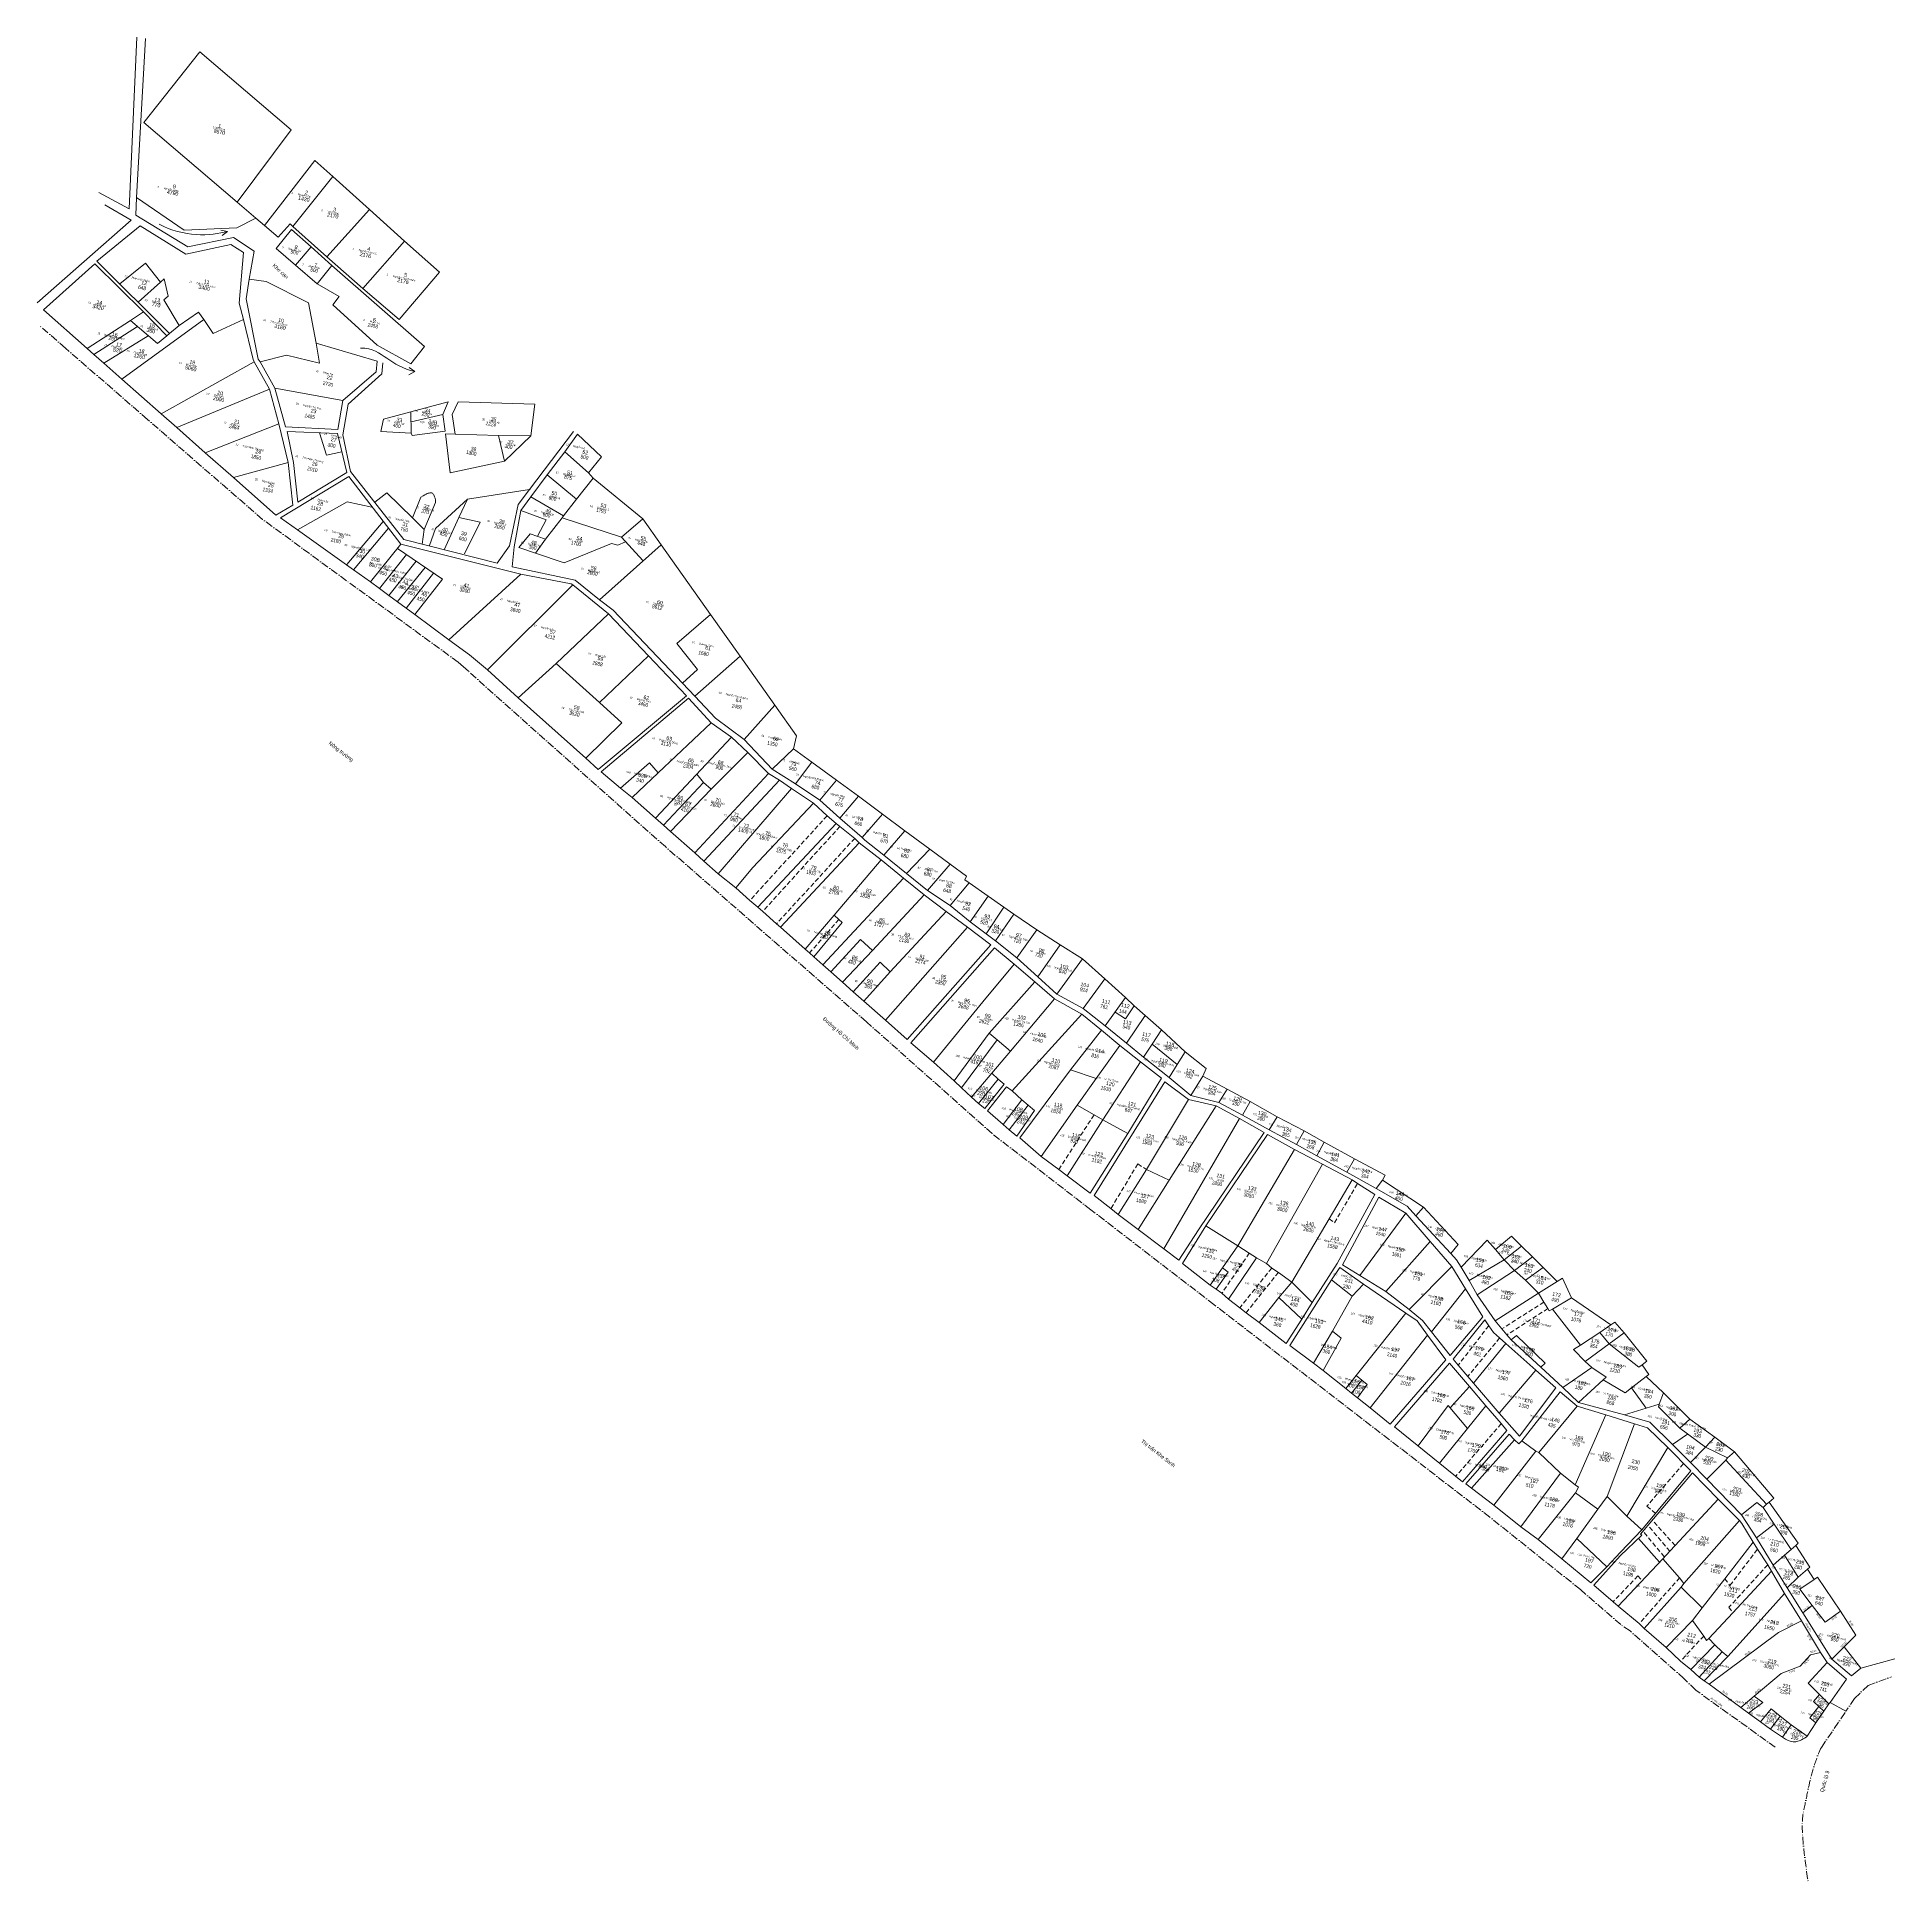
# Model space of a CAD drawing. Header units: metres. Extents: x 550827 to 552316, y 1839819 to 1841297.
import ezdxf
from ezdxf.enums import TextEntityAlignment as Align

# ---------------------------------------------------------------- set-up
doc = ezdxf.new("R2010")
doc.units = ezdxf.units.M
doc.header["$LTSCALE"] = 1.2
doc.linetypes.add('DOT_DASHED', pattern=[7.7, 5, -1.2, 0.3, -1.2])
doc.linetypes.add('MEDIUM_DASHED', pattern=[4.5, 3, -1.5])
for name, color, linetype, lineweight in [('10', 7, 'Continuous', 13), ('13', 7, 'Continuous', 13), ('22', 7, 'DOT_DASHED', 13)]:
    doc.layers.add(name, color=color, linetype=linetype, lineweight=lineweight)
for name, color, linetype in [('2', 7, 'Continuous'), ('26', 7, 'Continuous'), ('48', 7, 'Continuous')]:
    doc.layers.add(name, color=color, linetype=linetype)

msp = doc.modelspace()

# ---------------------------------------------------------------- linework, layer by layer
at = {"layer": '10'}
for p, q in [((550957.66, 1841285.65), (550912.6, 1841229.05)), ((550957.66, 1841285.65), (551030.84, 1841223.13)), ((551030.84, 1841223.13), (550987.57, 1841165.06)), ((551049.91, 1841198.36), (551009.43, 1841146.28)), ((551049.91, 1841198.36), (551064.24, 1841185.57)), ((551064.24, 1841185.57), (551032.28, 1841145.67)), ((551093.7, 1841159.2), (551064.24, 1841185.57)), ((550906.21, 1841154.65), (550947.85, 1841129.29)), ((550946.42, 1841123.42), (550909.83, 1841146.22)), ((551029.96, 1841147.75), (551020.37, 1841136.96)), ((551032.28, 1841145.67), (551029.96, 1841147.75)), ((551121.62, 1841133.86), (551093.7, 1841159.2)), ((550982.4, 1841131.26), (550946.42, 1841123.42)), ((550947.85, 1841129.29), (550984.59, 1841136.76)), ((550992.6, 1841124.63), (550982.4, 1841131.26)), ((550984.59, 1841136.76), (551001.12, 1841125.84)), ((551031.03, 1841143.1), (551018.9, 1841127.87)), ((551121.62, 1841133.86), (551088.39, 1841095.98)), ((551149.82, 1841109.02), (551121.62, 1841133.86)), ((550873.54, 1841115.72), (550832.25, 1841078.62)), ((550912.47, 1841077.07), (550873.54, 1841115.72)), ((550914.08, 1841116.09), (550893.4, 1841099.49)), ((550926.01, 1841100.95), (550914.08, 1841116.09)), ((550989.23, 1841084.23), (550992.6, 1841124.63)), ((551001.12, 1841125.84), (550997.21, 1841103.47)), ((551046.76, 1841129.39), (551034.27, 1841114.44)), ((551059.42, 1841121.19), (551088.39, 1841095.98)), ((550926.01, 1841100.95), (550908.09, 1841084.83)), ((550928.93, 1841103.73), (550926.01, 1841100.95)), ((550932.2, 1841089.68), (550928.93, 1841103.73)), ((550997.21, 1841103.47), (551010.68, 1841101.56)), ((551010.68, 1841101.56), (551044.76, 1841084.27)), ((551063.44, 1841114.19), (551051.69, 1841099.73)), ((551137.59, 1841049.31), (551063.44, 1841114.19)), ((551149.82, 1841109.02), (551117.4, 1841070.97)), ((551069.37, 1841089.4), (551051.69, 1841099.73)), ((551069.37, 1841089.4), (551064.17, 1841082.87)), ((551088.39, 1841095.98), (551117.4, 1841070.97)), ((550960.7, 1841070.87), (550895.14, 1841023.14)), ((550923.68, 1841051.73), (550901.91, 1841070.2)), ((550912.47, 1841077.07), (550931.15, 1841057.99)), ((550992.61, 1841070.94), (550968.39, 1841059.91)), ((550992.61, 1841070.94), (550989.23, 1841084.23)), ((551000.25, 1841039.02), (550992.61, 1841070.94)), ((551044.76, 1841084.27), (551050.74, 1841051.97)), ((550907.59, 1841065.36), (550872.71, 1841042.92)), ((550916.09, 1841057.87), (550880.71, 1841035.87)), ((551099.82, 1841037.52), (551050.74, 1841051.97)), ((551126.77, 1841035.48), (551137.59, 1841049.31)), ((551001.24, 1841036.98), (550926.53, 1840995.44)), ((551001.24, 1841036.98), (551000.25, 1841039.02)), ((551001.24, 1841036.98), (551013.57, 1841015.19)), ((551103.4, 1841027.44), (551076.42, 1841003.06)), ((551104.23, 1841036.37), (551103.4, 1841027.44)), ((551013.57, 1841015.19), (550939.17, 1840984.29)), ((551020.91, 1840987.22), (551013.57, 1841015.19)), ((551076.42, 1841003.06), (551072.27, 1840978.51)), ((551156.69, 1841005.11), (551126.78, 1840996.89)), ((551226.21, 1841003.03), (551222.84, 1840977.8)), ((551020.91, 1840987.22), (550961.98, 1840964.16)), ((551028.43, 1840956.34), (551020.91, 1840987.22)), ((551027.56, 1840981.15), (551067.99, 1840979.57)), ((551152.51, 1840994.87), (551126.98, 1840988.93)), ((551067.99, 1840979.57), (551075.41, 1840948.22)), ((551072.27, 1840978.51), (551078.42, 1840949.19)), ((551222.84, 1840977.8), (551197.16, 1840978.06)), ((551260.28, 1840979.04), (551279.61, 1840960.85)), ((551028.43, 1840956.34), (550984.6, 1840944.22)), ((551032.11, 1840922.06), (551028.43, 1840956.34)), ((551250.3, 1840964.95), (551269.18, 1840948.1)), ((551279.61, 1840960.85), (551269.18, 1840948.1)), ((551076.98, 1840945.02), (551022.15, 1840911.97)), ((551076.98, 1840945.02), (551118.81, 1840890.82)), ((551236.03, 1840946.57), (551259.53, 1840926.87)), ((551269.18, 1840948.1), (551272.87, 1840943.92)), ((551272.87, 1840943.92), (551312.87, 1840911.19)), ((551107.53, 1840932.14), (551097.97, 1840924.52)), ((551134.86, 1840928.68), (551128.02, 1840911.9)), ((551146.51, 1840924.2), (551137.57, 1840902.75)), ((551223.04, 1840928.76), (551249.08, 1840913.51)), ((551104.67, 1840909.1), (551075.44, 1840874.61)), ((551248.1, 1840911.98), (551295.67, 1840896.5)), ((551312.87, 1840911.19), (551295.67, 1840896.5)), ((551327.42, 1840890.29), (551312.87, 1840911.19)), ((551137.57, 1840902.75), (551135.81, 1840890.97)), ((551295.67, 1840896.5), (551312.86, 1840877.71)), ((551094.33, 1840860.78), (551118.81, 1840890.82)), ((551152.26, 1840862.8), (551116.2, 1840887.51)), ((551118.81, 1840890.82), (551214.92, 1840866.92)), ((551327.42, 1840890.29), (551278.04, 1840846.34)), ((551366.88, 1840834.41), (551327.42, 1840890.29)), ((551138.27, 1840872.23), (551115.95, 1840844.86)), ((551144.99, 1840867.67), (551123.21, 1840839.86)), ((551152.26, 1840862.8), (551129.89, 1840834.42)), ((551214.92, 1840866.92), (551157.34, 1840814.07)), ((551255.32, 1840859.16), (551214.92, 1840866.92)), ((551188.34, 1840790.06), (551256.59, 1840858.24)), ((551255.32, 1840859.16), (551256.59, 1840858.24)), ((551256.59, 1840858.24), (551285.25, 1840834.96)), ((551278.04, 1840846.34), (551289.1, 1840838.03)), ((551285.25, 1840834.96), (551317.4, 1840801.42)), ((551289.1, 1840838.03), (551344.52, 1840779.41)), ((551366.88, 1840834.41), (551390.76, 1840801.15)), ((551157.34, 1840814.07), (551173.77, 1840802.26)), ((551173.77, 1840802.26), (551188.34, 1840790.06)), ((551212.81, 1840767.59), (551188.34, 1840790.06)), ((551243.38, 1840795.31), (551277.94, 1840763.96)), ((551390.76, 1840801.15), (551354.42, 1840769.11)), ((551390.76, 1840801.15), (551418.54, 1840761.9)), ((551212.81, 1840767.59), (551267.15, 1840719.2)), ((551347.88, 1840769.32), (551276.81, 1840710.08)), ((551418.54, 1840761.9), (551394.01, 1840734.34)), ((551418.54, 1840761.9), (551435.89, 1840737.08)), ((551383.71, 1840736.17), (551322.84, 1840671.28)), ((551394.01, 1840734.34), (551416.37, 1840710.55)), ((551435.89, 1840737.08), (551433.59, 1840726.82)), ((551318.02, 1840715.44), (551294.74, 1840695.25)), ((551448.36, 1840716.06), (551433.59, 1840726.82)), ((551448.36, 1840716.06), (551467.92, 1840701.64)), ((551361.52, 1840699.86), (551329.29, 1840665.56)), ((551413.42, 1840706.98), (551354.38, 1840643.3)), ((551422.3, 1840701.63), (551361.76, 1840636.75)), ((551485.56, 1840688.71), (551467.92, 1840701.64)), ((551431.97, 1840695.07), (551373.22, 1840626.58)), ((551485.56, 1840688.71), (551504.97, 1840674.44)), ((551504.97, 1840674.44), (551522.9, 1840661.1)), ((551467.81, 1840667.03), (551404.91, 1840599.73)), ((551522.9, 1840661.1), (551542.76, 1840646.39)), ((551486.09, 1840651.41), (551423.05, 1840583.69)), ((551486.09, 1840651.41), (551503.92, 1840637.69)), ((551542.76, 1840646.39), (551559.18, 1840634.23)), ((551503.92, 1840637.69), (551521.78, 1840623.18)), ((551559.18, 1840634.23), (551540.97, 1840613.29)), ((551572.34, 1840624.77), (551559.18, 1840634.23)), ((551521.78, 1840623.18), (551457, 1840553.69)), ((551521.78, 1840623.18), (551538.3, 1840609.66)), ((551540.97, 1840613.29), (551559.04, 1840601.09)), ((551574.47, 1840619.43), (551559.04, 1840601.09)), ((551574.47, 1840619.43), (551589.56, 1840608.53)), ((551589.56, 1840608.53), (551575.26, 1840588.03)), ((551589.56, 1840608.53), (551602.1, 1840599.72)), ((551555.98, 1840596.4), (551572.92, 1840583.84)), ((551559.04, 1840601.09), (551575.26, 1840588.03)), ((551602.1, 1840599.72), (551587.87, 1840578.58)), ((551610.22, 1840594.15), (551595.47, 1840572.8)), ((551602.1, 1840599.72), (551610.22, 1840594.15)), ((551610.22, 1840594.15), (551628.67, 1840581.76)), ((551572.92, 1840583.84), (551507.35, 1840509.18)), ((551572.92, 1840583.84), (551591.69, 1840569.68)), ((551575.26, 1840588.03), (551587.87, 1840578.58)), ((551628.67, 1840581.76), (551612.46, 1840559.23)), ((551628.67, 1840581.76), (551647.3, 1840569.53)), ((551487.2, 1840573.89), (551463.45, 1840547.99)), ((551487.2, 1840573.89), (551497, 1840564.98)), ((551594.58, 1840567.15), (551527.59, 1840491.12)), ((551587.87, 1840578.58), (551595.47, 1840572.8)), ((551594.58, 1840567.15), (551610.4, 1840554.02)), ((551595.47, 1840572.8), (551612.46, 1840559.23)), ((551647.3, 1840569.53), (551629.51, 1840544.05)), ((551647.3, 1840569.53), (551665.19, 1840558.42)), ((551503.09, 1840555.75), (551481.47, 1840532.06)), ((551503.09, 1840555.75), (551511.09, 1840548.01)), ((551610.4, 1840554.02), (551626.89, 1840540.06)), ((551612.46, 1840559.23), (551629.51, 1840544.05)), ((551665.19, 1840558.42), (551683.21, 1840542.37)), ((551626.89, 1840540.06), (551590.29, 1840498.84)), ((551626.89, 1840540.06), (551642.82, 1840526.3)), ((551629.51, 1840544.05), (551644.55, 1840529.95)), ((551683.21, 1840542.37), (551699.7, 1840527.36)), ((551642.82, 1840526.3), (551607.47, 1840484.49)), ((551664.78, 1840514.14), (551642.82, 1840526.3)), ((551664.78, 1840514.14), (551608.72, 1840452.48)), ((551664.78, 1840514.14), (551680.41, 1840501.19)), ((551715.53, 1840513.07), (551728.58, 1840501.43)), ((551590.29, 1840498.84), (551562.27, 1840460.63)), ((551596.69, 1840493.56), (551568.24, 1840455.09)), ((551590.29, 1840498.84), (551596.69, 1840493.56)), ((551596.69, 1840493.56), (551607.47, 1840484.49)), ((551695.2, 1840489), (551680.41, 1840501.19)), ((551728.58, 1840501.43), (551747.5, 1840483.97)), ((551607.47, 1840484.49), (551592.62, 1840466.87)), ((551681.66, 1840429.4), (551711.71, 1840475.75)), ((551711.71, 1840475.75), (551695.2, 1840489)), ((551711.71, 1840475.75), (551728.47, 1840462.63)), ((551747.5, 1840483.97), (551764.32, 1840470.56)), ((551592.62, 1840466.87), (551576.29, 1840447.62)), ((551597.6, 1840461.9), (551581.98, 1840442.34)), ((551592.62, 1840466.87), (551597.6, 1840461.9)), ((551597.6, 1840461.9), (551602.43, 1840457.79)), ((551676.28, 1840462.46), (551660.93, 1840441)), ((551731.31, 1840459.7), (551674.61, 1840368.56)), ((551731.31, 1840459.7), (551750.16, 1840445.76)), ((551761.75, 1840464.43), (551752.11, 1840448.89)), ((551764.32, 1840470.56), (551761.75, 1840464.43)), ((551761.75, 1840464.43), (551781.32, 1840453.82)), ((551604.24, 1840455.82), (551608.72, 1840452.48)), ((551750.16, 1840445.76), (551716.41, 1840389.44)), ((551750.16, 1840445.76), (551772.33, 1840440.42)), ((551752.11, 1840448.89), (551774.63, 1840443.26)), ((551781.32, 1840453.82), (551774.63, 1840443.26)), ((551781.32, 1840453.82), (551799.77, 1840443.92)), ((551621.74, 1840440.98), (551606.51, 1840421.23)), ((551660.93, 1840441), (551632.11, 1840400.01)), ((551791.15, 1840430.29), (551730.34, 1840325.93)), ((551772.33, 1840440.42), (551734.6, 1840380.82)), ((551772.33, 1840440.42), (551791.15, 1840430.29)), ((551774.63, 1840443.26), (551793.46, 1840433.18)), ((551791.15, 1840430.29), (551810.76, 1840419.05)), ((551799.77, 1840443.92), (551793.46, 1840433.18)), ((551793.46, 1840433.18), (551814.84, 1840421.25)), ((551799.77, 1840443.92), (551821.41, 1840431.73)), ((551821.41, 1840431.73), (551842.99, 1840420.49)), ((551681.66, 1840429.4), (551653, 1840384.38)), ((551681.66, 1840429.4), (551701.71, 1840418.29)), ((551813.46, 1840417.57), (551764.06, 1840344.39)), ((551813.46, 1840417.57), (551835.16, 1840405.55)), ((551842.99, 1840420.49), (551836.85, 1840409.5)), ((551842.99, 1840420.49), (551859.07, 1840411.45)), ((551835.16, 1840405.55), (551789.76, 1840328.39)), ((551835.16, 1840405.55), (551857.54, 1840393.71)), ((551836.85, 1840409.5), (551853.05, 1840400.54)), ((551859.07, 1840411.45), (551883.29, 1840398.1)), ((551716.41, 1840389.44), (551693.94, 1840353.51)), ((551857.54, 1840393.71), (551812.82, 1840314.12)), ((551857.54, 1840393.71), (551881.33, 1840381.32)), ((551900.55, 1840374.27), (551925.47, 1840359.98)), ((551905.78, 1840381.01), (551938.59, 1840359.28)), ((551674.61, 1840368.56), (551688.06, 1840358.25)), ((551688.06, 1840358.25), (551693.94, 1840353.51)), ((551925.47, 1840359.98), (551932.58, 1840352.39)), ((551938.59, 1840359.28), (551932.58, 1840352.39)), ((551938.59, 1840359.28), (551966.35, 1840329.34)), ((551693.94, 1840353.51), (551709.9, 1840341.39)), ((551709.9, 1840341.39), (551730.34, 1840325.93)), ((551764.06, 1840344.39), (551789.76, 1840328.39)), ((551887.62, 1840304.53), (551924.49, 1840354.57)), ((551924.49, 1840354.57), (551943.94, 1840331.81)), ((551932.58, 1840352.39), (551960.47, 1840322.11)), ((551730.34, 1840325.93), (551742.44, 1840316.79)), ((551943.94, 1840331.81), (551908.53, 1840291.69)), ((551943.94, 1840331.81), (551961.45, 1840311.79)), ((551966.35, 1840329.34), (551960.47, 1840322.11)), ((551968.73, 1840311.1), (551989.54, 1840332.92)), ((551989.54, 1840332.92), (551996.22, 1840325.28)), ((552017.26, 1840328.03), (552003.23, 1840317.01)), ((551777.35, 1840310.72), (551782.08, 1840307.13)), ((551804.68, 1840318.7), (551782.41, 1840285.59)), ((551804.68, 1840318.7), (551812.82, 1840314.12)), ((551812.82, 1840314.12), (551816.92, 1840310.49)), ((551961.45, 1840311.79), (551972.17, 1840293.91)), ((551975.14, 1840300.44), (552003.23, 1840317.01)), ((552025.89, 1840319.48), (552011.44, 1840308.52)), ((552034.53, 1840310.92), (552020.38, 1840300.82)), ((551782.08, 1840307.13), (551772.29, 1840293.56)), ((551816.92, 1840310.49), (551822.32, 1840307.01)), ((551822.32, 1840307.01), (551833, 1840299.16)), ((551881.46, 1840287.93), (551864.95, 1840301.07)), ((551881.46, 1840287.93), (551890.51, 1840297.67)), ((551981.71, 1840288.94), (552011.44, 1840308.52)), ((552050.1, 1840302.42), (552030.79, 1840290.32)), ((552050.1, 1840302.42), (552057.24, 1840286.56)), ((551822.74, 1840287), (551841, 1840269.61)), ((551908.53, 1840291.69), (551927.12, 1840277.21)), ((552030.79, 1840290.32), (551996.1, 1840268.08)), ((552057.24, 1840286.56), (552088.78, 1840264.91)), ((551806.8, 1840266.75), (551828.55, 1840250.01)), ((551924.32, 1840274.45), (551876.37, 1840213.83)), ((551924.32, 1840274.45), (551933.48, 1840268.17)), ((551933.48, 1840268.17), (551941.72, 1840256.72)), ((552042.07, 1840277.44), (552064.41, 1840248.74)), ((552092.11, 1840267.14), (552099.41, 1840258.42)), ((551941.72, 1840256.72), (551895.81, 1840198.3)), ((551941.72, 1840256.72), (551956.46, 1840237)), ((552013.24, 1840256.38), (552036.26, 1840234.12)), ((551956.46, 1840237), (551912.01, 1840185.4)), ((552004.6, 1840250.07), (551978.8, 1840218.21)), ((552087.51, 1840249.7), (552111.26, 1840230.96)), ((551959.35, 1840234.18), (551915.49, 1840183.19)), ((552028.62, 1840228.69), (551999.36, 1840194.06)), ((552036.26, 1840234.12), (552032.64, 1840231.06)), ((552032.64, 1840231.06), (552050.28, 1840214.82)), ((552113.96, 1840233.02), (552119.31, 1840225.19)), ((552117.06, 1840223.46), (552131.15, 1840210.41)), ((551889.11, 1840220.72), (551881, 1840210.13)), ((551975.49, 1840215.4), (551960.02, 1840198.43)), ((552048.23, 1840211.31), (552017.45, 1840172.03)), ((552105.48, 1840214.57), (552117.23, 1840198.15)), ((552131.15, 1840210.41), (552152.11, 1840189.27)), ((551912.01, 1840185.4), (551895.81, 1840198.3)), ((551958.32, 1840200.38), (551934.41, 1840168.04)), ((551958.32, 1840200.38), (551973.99, 1840181.91)), ((552084.74, 1840192.68), (552060.3, 1840136.74)), ((552062.93, 1840202.78), (552099.74, 1840192.8)), ((552126.97, 1840199.31), (552143.99, 1840182.2)), ((552007.4, 1840177.31), (552011.58, 1840172.77)), ((552107.66, 1840185.71), (552085.89, 1840127.41)), ((552118.26, 1840182.48), (552134.62, 1840166.72)), ((552120.1, 1840186.83), (552138.28, 1840169.02)), ((552138.28, 1840169.02), (552150.31, 1840177.32)), ((552152.11, 1840189.27), (552172.25, 1840174.97)), ((551995.06, 1840120.33), (552028.8, 1840163.59)), ((552011.58, 1840172.77), (552015.16, 1840169.68)), ((552015.16, 1840169.68), (552017.45, 1840172.03)), ((552028.8, 1840163.59), (552017.45, 1840172.03)), ((552028.8, 1840163.59), (552031.13, 1840162.61)), ((552134.62, 1840166.72), (552101.72, 1840111.65)), ((552152.88, 1840147.96), (552134.62, 1840166.72)), ((552138.28, 1840169.02), (552152.55, 1840154.46)), ((552152.55, 1840154.46), (552164.61, 1840166.88)), ((552172.25, 1840174.97), (552164.61, 1840166.88)), ((552164.61, 1840166.88), (552182.38, 1840158.3)), ((552172.25, 1840174.97), (552188.07, 1840163.04)), ((552182.38, 1840158.3), (552188.07, 1840163.04)), ((552188.07, 1840163.04), (552219.41, 1840125.97)), ((552152.88, 1840147.96), (552113.55, 1840100.51)), ((552152.55, 1840154.46), (552165.79, 1840141.12)), ((552165.79, 1840141.12), (552180.87, 1840156.54)), ((552180.87, 1840156.54), (552182.38, 1840158.3)), ((552213.47, 1840121.07), (552180.87, 1840156.54)), ((552048.4, 1840146.05), (552016.7, 1840102.97)), ((552048.4, 1840146.05), (552060.3, 1840136.74)), ((552060.3, 1840136.74), (552062.86, 1840134.82)), ((552062.86, 1840134.82), (552060.4, 1840130.25)), ((552154.35, 1840146.19), (552174.78, 1840125.32)), ((552165.79, 1840141.12), (552193.66, 1840112.7)), ((551995.06, 1840120.33), (552016.7, 1840102.97)), ((552060.4, 1840130.25), (552030.48, 1840092.73)), ((552060.4, 1840130.25), (552078.42, 1840117.12)), ((552174.78, 1840125.32), (552191.83, 1840108.17)), ((552205.91, 1840122.56), (552193.66, 1840112.7)), ((552205.91, 1840122.56), (552210.9, 1840118.64)), ((552213.47, 1840121.07), (552210.9, 1840118.64)), ((552210.9, 1840118.64), (552219.65, 1840105.03)), ((552215.78, 1840122.86), (552213.47, 1840121.07)), ((552215.67, 1840122.76), (552238.93, 1840089.83)), ((552219.41, 1840125.97), (552215.78, 1840122.86)), ((552147.24, 1840057.65), (552191.83, 1840108.17)), ((552193.66, 1840112.7), (552205.62, 1840094.3)), ((552205.62, 1840094.3), (552219.65, 1840105.03)), ((552219.65, 1840105.03), (552233.27, 1840084.92)), ((552061.41, 1840093.58), (552049.47, 1840077.24)), ((552061.41, 1840093.58), (552085.63, 1840070.96)), ((552127.82, 1840074.72), (552110.85, 1840093.58)), ((552202.86, 1840090.73), (552206.44, 1840085.15)), ((552205.62, 1840094.3), (552218.97, 1840072.35)), ((552237.1, 1840087.94), (552248.39, 1840070.77)), ((552206.44, 1840085.15), (552214.54, 1840072.41)), ((552214.54, 1840072.41), (552217.49, 1840067.34)), ((552218.97, 1840072.35), (552228.1, 1840080.19)), ((552218.97, 1840072.35), (552230.11, 1840054.12)), ((552228.1, 1840080.19), (552239.02, 1840062.65)), ((552145.29, 1840054.52), (552147.24, 1840057.65)), ((552217.49, 1840067.34), (552227.98, 1840049.59)), ((552246.43, 1840069.07), (552251.81, 1840060.79)), ((552075.12, 1840056.24), (552090.61, 1840042.89)), ((552090.61, 1840042.89), (552094.71, 1840039.27)), ((552115.56, 1840021.59), (552145.29, 1840054.52)), ((552145.29, 1840054.52), (552162.12, 1840038.09)), ((552230.11, 1840054.12), (552242.74, 1840033.95)), ((552094.71, 1840039.27), (552111.56, 1840025.45)), ((552223.22, 1840018.4), (552241.76, 1840027.67)), ((552242.74, 1840033.95), (552250.31, 1840040.05)), ((552265.85, 1839996.79), (552242.74, 1840033.95)), ((552111.56, 1840025.45), (552115.56, 1840021.59)), ((552115.56, 1840021.59), (552133.16, 1840006.2)), ((552165.46, 1840011.93), (552167.39, 1840013.54)), ((552167.55, 1839976.75), (552223.22, 1840018.4)), ((552133.16, 1840006.2), (552144.65, 1839995.35)), ((552172.12, 1840008.4), (552152.84, 1839988.53)), ((552178.15, 1840002.88), (552159.67, 1839982.5)), ((552248.75, 1840000.41), (552240.59, 1839991.23)), ((552248.75, 1840000.41), (552256.99, 1840002.31)), ((552275.86, 1840006.89), (552289.12, 1839989.75)), ((552144.65, 1839995.35), (552152.84, 1839988.53)), ((552152.84, 1839988.53), (552159.67, 1839982.5)), ((552225.39, 1839985.44), (552203.82, 1839967.13)), ((552240.59, 1839991.23), (552225.39, 1839985.44)), ((552247.03, 1839977.67), (552262.21, 1839994.13)), ((552265.85, 1839996.79), (552281.64, 1839983.56)), ((552281.64, 1839983.56), (552289.12, 1839989.75)), ((552289.12, 1839989.75), (552316.49, 1839997.19)), ((552247.03, 1839977.67), (552263.65, 1839961.04)), ((552251.31, 1839962.86), (552256.09, 1839968.47)), ((552203.82, 1839967.13), (552192.96, 1839958.19)), ((552199.26, 1839953.59), (552210.69, 1839962.07)), ((552210.69, 1839962.07), (552203.82, 1839967.13)), ((552208.77, 1839946.65), (552217.29, 1839957.08)), ((552259.46, 1839955.25), (552263.65, 1839961.04)), ((552264.76, 1839962.24), (552277.29, 1839955.13)), ((552224.62, 1839951.24), (552216.89, 1839940.81)), ((552233.29, 1839944.34), (552226.34, 1839934.24))]:
    msp.add_line(p, q, dxfattribs=at)
at = {"layer": '10', "linetype": 'MEDIUM_DASHED'}
for p, q in [((551460.41, 1840673.04), (551398.63, 1840605.28)), ((551470.78, 1840664.62), (551408.84, 1840596.26)), ((551482.62, 1840655.01), (551419.92, 1840586.46)), ((551674.49, 1840433.28), (551646.21, 1840389.46)), ((551709.54, 1840393.96), (551688.06, 1840358.25)), ((551709.54, 1840393.96), (551716.41, 1840389.44)), ((551798.98, 1840322.41), (551776.96, 1840290.28)), ((551816.92, 1840310.49), (551791.31, 1840278.62)), ((551822.32, 1840307.01), (551796.38, 1840274.65)), ((551990.87, 1840264.21), (551966.5, 1840232.65)), ((551999.67, 1840254.46), (551974.17, 1840223.65)), ((552000.97, 1840185.73), (551964.62, 1840143.57)), ((552131.59, 1840079.01), (552114.56, 1840099.58)), ((552214.54, 1840072.41), (552183.42, 1840038.53)), ((552184.29, 1840056.1), (552206.44, 1840085.15)), ((552110.44, 1840063.68), (552090.61, 1840042.89)), ((552110.44, 1840063.68), (552113.85, 1840059.78)), ((552143.96, 1840062.22), (552111.56, 1840025.45)), ((552180.1, 1840061.33), (552184.29, 1840056.1)), ((552183.42, 1840038.53), (552186.5, 1840034.07)), ((552163.34, 1840015.45), (552144.65, 1839995.35))]:
    msp.add_line(p, q, dxfattribs=at)
at = {"layer": '10'}
for points in [[(550907.18, 1841297.38), (550900.87, 1841159.7), (550876.51, 1841172.7)], [(550913.95, 1841296.37), (550906.82, 1841168.82), (550906.21, 1841154.65)], [(550912.6, 1841229.05), (550987.57, 1841165.06), (551002.41, 1841152.16)], [(550881.53, 1841162.89), (550902.43, 1841150.62), (550827.18, 1841084.34)], [(550906.82, 1841168.82), (550944.92, 1841142.73), (550987.25, 1841144.57), (551002.41, 1841152.16)], [(550909.83, 1841146.22), (550874.99, 1841117.79), (550933.2, 1841059.68)], [(551020.37, 1841136.96), (551009.43, 1841146.28), (551002.41, 1841152.16)], [(551093.7, 1841159.2), (551059.42, 1841121.19), (551032.28, 1841145.67)], [(551031.03, 1841143.1), (551046.76, 1841129.39), (551063.44, 1841114.19)], [(551051.69, 1841099.73), (551034.27, 1841114.44), (551018.9, 1841127.87)], [(550997.21, 1841103.47), (550994.69, 1841087.46), (551004.44, 1841039.12), (551005.86, 1841037.11)], [(550932.2, 1841089.68), (550928.73, 1841086.81), (550940.99, 1841066.07)], [(551032.11, 1840922.06), (551018.59, 1840914.23), (550984.6, 1840944.22), (550961.98, 1840964.16), (550939.17, 1840984.29), (550926.53, 1840995.44), (550895.14, 1841023.14), (550880.71, 1841035.87), (550872.71, 1841042.92), (550867.19, 1841047.8), (550832.25, 1841078.62)], [(550912.47, 1841077.07), (550901.91, 1841070.2), (550867.19, 1841047.8)], [(550923.68, 1841051.73), (550931.15, 1841057.99), (550933.2, 1841059.68), (550940.99, 1841066.07), (550956.45, 1841076.92), (550960.7, 1841070.87), (550968.39, 1841059.91)], [(551126.77, 1841035.48), (551099.84, 1841050.3), (551064.17, 1841082.87)], [(551050.74, 1841051.97), (551053.62, 1841036.1), (551026.97, 1841042.28), (551005.86, 1841037.11), (551017.83, 1841015.95)], [(551099.82, 1841037.52), (551098.94, 1841029.14), (551072.28, 1841006.05), (551068.18, 1840982.7), (551026.21, 1840985.03), (551017.83, 1841015.95), (551072.28, 1841006.05)], [(551156.69, 1841005.11), (551152.51, 1840994.87), (551154.2, 1840981.37), (551127.72, 1840978.05), (551126.91, 1840979.75), (551126.78, 1840996.89), (551104.81, 1840991.17), (551102.64, 1840981.19), (551126.91, 1840979.75)], [(551226.21, 1841003.03), (551164.59, 1841005.07), (551159.86, 1840994.74), (551162.25, 1840979.2)], [(551027.56, 1840981.15), (551032.6, 1840956.46), (551036.21, 1840924.54), (551075.41, 1840948.22)], [(551257.19, 1840981.23), (551221.99, 1840934.76), (551212.78, 1840922.61), (551205.77, 1840889.55), (551195.86, 1840875.76), (551121.27, 1840894.54), (551078.42, 1840949.19)], [(551053.49, 1840980.1), (551059.11, 1840962.17), (551071.43, 1840964.96)], [(551222.84, 1840977.8), (551201.78, 1840957.37), (551197.16, 1840978.06), (551162.25, 1840979.2), (551154.55, 1840979.46), (551158.19, 1840948.06), (551201.78, 1840957.37)], [(551260.28, 1840979.04), (551250.3, 1840964.95), (551236.03, 1840946.57), (551223.04, 1840928.76), (551214.86, 1840917.96), (551235.15, 1840910.27), (551228.4, 1840897.39)], [(551272.87, 1840943.92), (551259.53, 1840926.87), (551249.08, 1840913.51), (551248.1, 1840911.98)], [(551095.57, 1840920.63), (551075.6, 1840924.86), (551035.86, 1840902.24)], [(551107.53, 1840932.14), (551128.02, 1840911.9), (551137.57, 1840902.75)], [(551172.15, 1840927), (551146.6, 1840903.38), (551141.81, 1840889.78)], [(551222.3, 1840934.81), (551221.99, 1840934.76), (551172.15, 1840927), (551165.34, 1840912.12), (551153.59, 1840886.43)], [(551094.33, 1840860.78), (551080.79, 1840870.38), (551035.86, 1840902.24), (551022.15, 1840911.97)], [(551164.98, 1840912.2), (551165.34, 1840912.12), (551182.42, 1840908.51), (551169.81, 1840882.99)], [(551214.86, 1840917.96), (551209.52, 1840888.76), (551207.87, 1840872.74), (551258.5, 1840862.06), (551278.04, 1840846.34)], [(551226.76, 1840883.76), (551234.84, 1840894.87), (551248.1, 1840911.98)], [(551108.79, 1840903.57), (551080.79, 1840870.38), (551080.65, 1840870.22)], [(551298.96, 1840892.62), (551292.59, 1840890.05), (551287.76, 1840891.28), (551249.69, 1840876.04), (551226.76, 1840883.76), (551213.27, 1840888.31), (551222.52, 1840899.13), (551234.84, 1840894.87)], [(551123.21, 1840882.63), (551101.67, 1840855.34), (551101.64, 1840855.31)], [(551131.05, 1840877.15), (551109.09, 1840849.84), (551109.06, 1840849.81)], [(551157.34, 1840814.07), (551129.89, 1840834.42), (551109.09, 1840849.84), (551101.67, 1840855.34), (551094.33, 1840860.78)], [(551285.25, 1840834.96), (551243.38, 1840795.31), (551212.81, 1840767.59)], [(551366.88, 1840834.41), (551340.03, 1840811.17), (551356.47, 1840790.33)], [(551347.88, 1840769.32), (551317.4, 1840801.42), (551277.94, 1840763.96), (551295.94, 1840747.64), (551267.15, 1840719.2), (551276.81, 1840710.08)], [(551356.47, 1840790.33), (551344.52, 1840779.41), (551354.42, 1840769.11)], [(551486.09, 1840651.41), (551482.62, 1840655.01), (551470.78, 1840664.62), (551467.81, 1840667.03), (551460.41, 1840673.04), (551449.47, 1840683.2), (551431.97, 1840695.07), (551422.3, 1840701.63), (551413.42, 1840706.98), (551396.91, 1840723.77), (551383.71, 1840736.17), (551367.48, 1840747.52), (551349.27, 1840767.28), (551279.3, 1840708.32)], [(551354.42, 1840769.11), (551371.08, 1840751.28), (551394.01, 1840734.34)], [(551367.48, 1840747.52), (551325.16, 1840707.64), (551304.16, 1840687.86)], [(551318.02, 1840715.44), (551325.16, 1840707.64), (551325.24, 1840707.55)], [(551396.91, 1840723.77), (551367.5, 1840694.37), (551335.06, 1840660.44)], [(551433.59, 1840726.82), (551416.37, 1840710.55), (551435.03, 1840698.65)], [(551448.36, 1840716.06), (551435.03, 1840698.65), (551454.69, 1840685.68)], [(551591.69, 1840569.68), (551524.68, 1840493.86), (551507.35, 1840509.18), (551490.02, 1840524.5), (551481.47, 1840532.06), (551472.91, 1840539.62), (551463.45, 1840547.99), (551457, 1840553.69), (551449.76, 1840560.08), (551446.36, 1840563.09), (551442.96, 1840566.09), (551423.05, 1840583.69), (551419.92, 1840586.46), (551408.84, 1840596.26), (551404.91, 1840599.73), (551398.63, 1840605.28), (551387.37, 1840615.23), (551373.22, 1840626.58), (551361.76, 1840636.75), (551354.38, 1840643.3), (551335.06, 1840660.44), (551329.29, 1840665.56), (551322.84, 1840671.28), (551304.16, 1840687.86), (551294.74, 1840695.25), (551279.3, 1840708.32)], [(551355.95, 1840706.55), (551361.52, 1840699.86), (551367.5, 1840694.37)], [(551467.92, 1840701.64), (551454.69, 1840685.68), (551470.6, 1840671.11)], [(551449.47, 1840683.2), (551400.87, 1840631.59), (551387.37, 1840615.23)], [(551485.56, 1840688.71), (551470.6, 1840671.11), (551488.47, 1840655.58)], [(551504.97, 1840674.44), (551488.47, 1840655.58), (551490.69, 1840653.64), (551506.03, 1840641.47)], [(551522.9, 1840661.1), (551506.03, 1840641.47), (551524.21, 1840626.8)], [(551542.76, 1840646.39), (551524.21, 1840626.8), (551540.97, 1840613.29)], [(551503.92, 1840637.69), (551466.24, 1840593.43), (551442.96, 1840566.09)], [(551572.34, 1840624.77), (551570.92, 1840621.85), (551574.47, 1840619.43)], [(551472.91, 1840539.62), (551497, 1840564.98), (551538.3, 1840609.66), (551555.98, 1840596.4)], [(551555.98, 1840596.4), (551511.09, 1840548.01), (551490.02, 1840524.5)], [(551466.17, 1840593.5), (551466.24, 1840593.43), (551469.95, 1840589.93), (551472.53, 1840587.49), (551449.76, 1840560.08)], [(551610.4, 1840554.02), (551585.36, 1840523.89), (551545.72, 1840475.52)], [(551665.19, 1840558.42), (551644.55, 1840529.95), (551665.81, 1840518.72)], [(551683.21, 1840542.37), (551665.81, 1840518.72), (551683.32, 1840504.56)], [(551699.7, 1840527.36), (551683.32, 1840504.56), (551700.52, 1840490.72)], [(551706.78, 1840520.78), (551699.76, 1840510.18), (551691.44, 1840515.69)], [(551699.7, 1840527.36), (551706.78, 1840520.78), (551715.53, 1840513.07)], [(551715.53, 1840513.07), (551700.52, 1840490.72), (551714.21, 1840479.57)], [(551602.43, 1840457.79), (551586.89, 1840438.41), (551581.98, 1840442.34), (551576.29, 1840447.62), (551568.24, 1840455.09), (551562.27, 1840460.63), (551545.72, 1840475.52), (551527.59, 1840491.12)], [(551728.47, 1840462.63), (551701.71, 1840418.29), (551671.38, 1840370.63), (551653, 1840384.38), (551646.21, 1840389.46), (551632.11, 1840400.01), (551615.08, 1840414.77), (551655.68, 1840469.43), (551680.41, 1840501.19)], [(551728.58, 1840501.43), (551721.01, 1840489.92), (551714.21, 1840479.57), (551734.62, 1840463.17)], [(551720.87, 1840490.03), (551721.01, 1840489.92), (551741.06, 1840473.57)], [(551695.2, 1840489), (551676.28, 1840462.46), (551655.68, 1840469.43)], [(551747.5, 1840483.97), (551741.06, 1840473.57), (551734.62, 1840463.17), (551752.11, 1840448.89)], [(551604.24, 1840455.82), (551589.16, 1840436.65), (551601.76, 1840425.61)], [(551616.78, 1840445.53), (551616.73, 1840445.46), (551601.76, 1840425.61)], [(551612.68, 1840416.2), (551626.67, 1840436.76), (551616.73, 1840445.46), (551608.72, 1840452.48)], [(551660.93, 1840441), (551674.49, 1840433.28), (551681.66, 1840429.4)], [(551821.41, 1840431.73), (551814.84, 1840421.25), (551836.85, 1840409.5)], [(551612.68, 1840416.2), (551606.51, 1840421.23), (551601.76, 1840425.61)], [(551810.76, 1840419.05), (551758.25, 1840341.18), (551742.44, 1840316.79)], [(551859.07, 1840411.45), (551853.05, 1840400.54), (551877.25, 1840387.27)], [(551716.41, 1840389.44), (551734.6, 1840380.82), (551709.9, 1840341.39)], [(551881.33, 1840381.32), (551862.91, 1840350.01), (551833, 1840299.16), (551849.49, 1840282.97)], [(551881.33, 1840381.32), (551885.82, 1840378.39), (551899.49, 1840369.49)], [(551899.49, 1840369.49), (551869.35, 1840314.26), (551849.49, 1840282.97), (551841, 1840269.61), (551828.55, 1840250.01)], [(551908.53, 1840291.69), (551887.62, 1840304.53), (551873.66, 1840313.11), (551902.93, 1840367.3), (551924.49, 1840354.57)], [(551764.06, 1840344.39), (551745.48, 1840314.2), (551767.61, 1840296.84)], [(551789.76, 1840328.39), (551777.35, 1840310.72), (551767.61, 1840296.84), (551772.29, 1840293.56), (551776.96, 1840290.28), (551782.41, 1840285.59)], [(551789.76, 1840328.39), (551798.98, 1840322.41), (551804.68, 1840318.7)], [(552009.06, 1840336.17), (551996.22, 1840325.28), (552003.23, 1840317.01), (552011.44, 1840308.52), (552020.38, 1840300.82), (552030.79, 1840290.32)], [(552009.06, 1840336.17), (552017.26, 1840328.03), (552025.89, 1840319.48), (552034.53, 1840310.92), (552045.72, 1840299.82)], [(551871.58, 1840310.9), (551864.95, 1840301.07), (551831.58, 1840248.31), (551850.4, 1840234.2), (551858.17, 1840228.37), (551876.37, 1840213.83), (551881, 1840210.13), (551885.64, 1840206.43), (551895.81, 1840198.3)], [(551871.58, 1840310.9), (551890.51, 1840297.67), (551924.32, 1840274.45)], [(551961.45, 1840311.79), (551927.12, 1840277.21), (551937.74, 1840268.36), (551944.95, 1840259.42)], [(551960.47, 1840322.11), (551965, 1840317.02), (551968.73, 1840311.1)], [(551996.1, 1840268.08), (551981.71, 1840288.94), (551975.14, 1840300.44), (551968.73, 1840311.1)], [(551833, 1840299.16), (551822.74, 1840287), (551806.8, 1840266.75)], [(551782.41, 1840285.59), (551791.31, 1840278.62), (551796.38, 1840274.65), (551806.8, 1840266.75)], [(551881.46, 1840287.93), (551865.57, 1840259.82), (551850.4, 1840234.2)], [(552057.24, 1840286.56), (552042.07, 1840277.44), (552039.4, 1840276.28), (552038.36, 1840277.97), (552035.15, 1840283.22), (552030.79, 1840290.32)], [(552044.74, 1840214.33), (552028.62, 1840228.69), (552004.6, 1840250.07), (551999.67, 1840254.46), (551994.74, 1840258.86), (551990.87, 1840264.21), (551987.73, 1840268.92), (551962.39, 1840237.48)], [(552008.94, 1840253.06), (552005.54, 1840257.04), (552001.54, 1840261.72), (551996.1, 1840268.08)], [(552092.11, 1840267.14), (552088.78, 1840264.91), (552079.87, 1840258.94), (552087.51, 1840249.7)], [(551865.57, 1840259.82), (551872.56, 1840254.31), (551858.17, 1840228.37)], [(552013.24, 1840256.38), (552008.94, 1840253.06), (552032.64, 1840231.06)], [(552079.87, 1840258.94), (552064.41, 1840248.74), (552058.84, 1840245.07), (552068.35, 1840235.57), (552087.51, 1840249.7)], [(552087.51, 1840249.7), (552099.41, 1840258.42), (552117.59, 1840235.79)], [(552044.74, 1840214.33), (552015.68, 1840175.66), (551999.36, 1840194.06), (551978.8, 1840218.21), (551974.17, 1840223.65), (551966.5, 1840232.65), (551962.39, 1840237.48)], [(551884.66, 1840224.21), (551889.11, 1840220.72), (551893.56, 1840217.23), (551885.64, 1840206.43)], [(551959.35, 1840234.18), (551975.49, 1840215.4), (551988.63, 1840200.1), (552000.97, 1840185.73), (552005.42, 1840180.34)], [(552073.66, 1840230.63), (552050.28, 1840214.82), (552062.93, 1840202.78)], [(552062.93, 1840202.78), (552082.57, 1840220.81), (552084.93, 1840222.98)], [(552068.35, 1840235.57), (552073.66, 1840230.63), (552084.93, 1840222.98)], [(552082.57, 1840220.81), (552100.19, 1840210.51), (552105.48, 1840214.57), (552117.06, 1840223.46), (552119.31, 1840225.19)], [(552117.59, 1840235.79), (552113.96, 1840233.02), (552111.26, 1840230.96)], [(552118.26, 1840182.48), (552107.66, 1840185.71), (552084.74, 1840192.68), (552061.82, 1840199.66), (552048.23, 1840211.31)], [(552131.15, 1840210.41), (552127.49, 1840201.25), (552126.97, 1840199.31)], [(551988.63, 1840200.1), (551973.99, 1840181.91), (551951.57, 1840154.09)], [(552061.82, 1840199.66), (552031.13, 1840162.61), (552048.4, 1840146.05)], [(552127.49, 1840201.25), (552099.74, 1840192.8), (552120.1, 1840186.83)], [(552005.42, 1840180.34), (551969.79, 1840139.15), (551915.49, 1840183.19)], [(552007.4, 1840177.31), (551972.66, 1840137.58), (551977.21, 1840134.07)], [(552152.11, 1840189.27), (552143.99, 1840182.2), (552164.61, 1840166.88)], [(552011.58, 1840172.77), (551977.21, 1840134.07), (551995.06, 1840120.33)], [(552154.35, 1840146.19), (552112.52, 1840097.22), (552113.57, 1840096.33), (552096.35, 1840079.64), (552075.12, 1840056.24)], [(552085.89, 1840127.41), (552078.42, 1840117.12), (552061.41, 1840093.58)], [(552085.89, 1840127.41), (552101.72, 1840111.65), (552113.55, 1840100.51)], [(552174.78, 1840125.32), (552140.28, 1840088.02), (552136.09, 1840083.49), (552130.44, 1840077.38)], [(552072.81, 1840058.2), (552049.47, 1840077.24), (552030.48, 1840092.73), (552016.7, 1840102.97)], [(552191.83, 1840108.17), (552193.83, 1840105.63), (552202.86, 1840090.73)], [(552113.55, 1840100.51), (552096.62, 1840082.59), (552085.63, 1840070.96), (552072.81, 1840058.2)], [(552202.86, 1840090.73), (552180.1, 1840061.33), (552162.12, 1840038.09), (552154.14, 1840028)], [(552238.93, 1840089.83), (552237.1, 1840087.94), (552233.27, 1840084.92), (552228.1, 1840080.19)], [(552147.24, 1840057.65), (552143.96, 1840062.22), (552130.44, 1840077.38), (552094.71, 1840039.27)], [(552217.49, 1840067.34), (552186.5, 1840034.07), (552167.39, 1840013.54)], [(552230.11, 1840054.12), (552239.02, 1840062.65), (552246.43, 1840069.07), (552248.39, 1840070.77)], [(552240.34, 1840053.07), (552251.81, 1840060.79), (552254.45, 1840062.56)], [(552265.85, 1839996.79), (552275.86, 1840006.89), (552285.08, 1840016.18), (552272.86, 1840035.27), (552254.45, 1840062.56)], [(552227.98, 1840049.59), (552214.15, 1840034.14), (552182.62, 1839998.92), (552163.61, 1839979.62)], [(552277.65, 1839980.8), (552262.21, 1839994.13), (552256.99, 1840002.31), (552241.76, 1840027.67), (552227.98, 1840049.59)], [(552240.34, 1840053.07), (552250.31, 1840040.05), (552260.63, 1840026.57), (552272.86, 1840035.27)], [(552165.46, 1840011.93), (552163.34, 1840015.45), (552154.14, 1840028), (552133.16, 1840006.2)], [(552167.39, 1840013.54), (552172.12, 1840008.4), (552178.15, 1840002.88), (552182.62, 1839998.92)], [(552208.77, 1839946.65), (552199.26, 1839953.59), (552192.96, 1839958.19), (552167.55, 1839976.75), (552163.61, 1839979.62), (552159.67, 1839982.5)], [(552263.65, 1839961.04), (552264.76, 1839962.24), (552277.65, 1839980.8)], [(552217.29, 1839957.08), (552224.62, 1839951.24), (552233.29, 1839944.34), (552246.28, 1839935.18)], [(552259.46, 1839955.25), (552253.26, 1839945.81), (552246.28, 1839935.18)], [(552255.48, 1839958.99), (552255.47, 1839958.98), (552248.45, 1839949.8), (552253.26, 1839945.81)], [(552251.31, 1839962.86), (552255.47, 1839958.98), (552259.46, 1839955.25)], [(552208.77, 1839946.65), (552216.89, 1839940.81), (552226.34, 1839934.24)]]:
    msp.add_lwpolyline(points, dxfattribs=at)
at = {"layer": '10', "linetype": 'MEDIUM_DASHED'}
for points in [[(551470.12, 1840590.12), (551469.95, 1840589.93), (551446.36, 1840563.09)], [(551862.85, 1840350.06), (551862.91, 1840350.01), (551867.29, 1840346.81), (551885.82, 1840378.39), (551885.87, 1840378.47)], [(552035.18, 1840283.24), (552035.15, 1840283.22), (552001.54, 1840261.72)], [(552038.53, 1840278.08), (552038.36, 1840277.97), (552005.54, 1840257.04)], [(552147.1, 1840153.69), (552117.75, 1840119.65), (552124.5, 1840113.83)], [(552136.13, 1840083.45), (552136.09, 1840083.49), (552118.59, 1840104.12)], [(552140.45, 1840087.83), (552140.28, 1840088.02), (552122.16, 1840108.45)]]:
    msp.add_lwpolyline(points, dxfattribs=at)
at = {"layer": '10'}
for points in [[(551907.88, 1840384.91), (551905.78, 1840381.01), (551900.55, 1840374.27), (551877.25, 1840387.27), (551883.29, 1840398.1)], [(551986.13, 1840271.35), (551959.98, 1840240.44), (551944.95, 1840259.42), (551972.17, 1840293.91)]]:
    msp.add_lwpolyline(points, close=True, dxfattribs=at)
for points in [[(551146.51, 1840924.2), (551146.56, 1840927.01), (551145.23, 1840930.34), (551144.35, 1840931.82), (551142.78, 1840932.16), (551140.31, 1840931.73), (551137.33, 1840930.29), (551134.86, 1840928.68)], [(552226.34, 1839934.24), (552230.11, 1839931.84), (552234.3, 1839930.33), (552237.93, 1839930.76), (552241.38, 1839931.97), (552245.08, 1839934.09), (552246.28, 1839935.18)]]:
    msp.add_open_spline(points, degree=3, dxfattribs=at)
at = {"layer": '13'}
for p, q in [((550979.77, 1841141.62), (550974.46, 1841142.75)), ((550979.77, 1841141.62), (550975.53, 1841138.24)), ((551129.96, 1841029.37), (551125.25, 1841026.69)), ((551129.96, 1841029.37), (551125.5, 1841032.45))]:
    msp.add_line(p, q, dxfattribs=at)
for points in [[(550924.98, 1841147.57), (550944.28, 1841136.7), (550966.57, 1841137.91), (550979.77, 1841141.62)], [(551086.49, 1841048.12), (551096.25, 1841048.18), (551106.6, 1841040.05), (551120.64, 1841031.35), (551129.96, 1841029.37)]]:
    msp.add_open_spline(points, degree=3, dxfattribs=at)
at = {"layer": '22', "linetype": 'Continuous'}
msp.add_line((551172.96, 1840788.92), (551164.74, 1840796.24), dxfattribs=at)
at = {"layer": '22'}
for p, q in [((552284.26, 1839965.41), (552295.09, 1839975.92)), ((552295.09, 1839975.92), (552313.87, 1839982.67)), ((552257.56, 1839926.14), (552277.29, 1839955.13)), ((552284.26, 1839965.41), (552277.29, 1839955.13))]:
    msp.add_line(p, q, dxfattribs=at)
for points in [[(551164.74, 1840796.24), (551075.26, 1840861.56), (551007.83, 1840910.77), (550915.65, 1840990.86), (550849.82, 1841048.06), (550829.86, 1841065.41)], [(552220.49, 1839926.36), (552156.99, 1839972.03), (552147.42, 1839981.32), (552133.06, 1839994.03), (552104.22, 1840019.57), (552096.71, 1840024.62), (552064.35, 1840052.78), (551991.81, 1840110.75), (551770.61, 1840281.2), (551671.9, 1840357.25), (551592.71, 1840418.27), (551492.07, 1840507.87), (551330.81, 1840648.34), (551172.96, 1840788.92)]]:
    msp.add_lwpolyline(points, dxfattribs=at)
msp.add_open_spline([(552257.56, 1839926.14), (552251.3, 1839912.73), (552246.65, 1839890.82), (552244.04, 1839878.47), (552240.42, 1839861.42), (552246.87, 1839819.17)], degree=3, dxfattribs=at)

# ---------------------------------------------------------------- texts
at = {"layer": '13'}
for s, rotation, width, p in [('1', 348.032, 0.95, (550973.234, 1841224.827)), ('9', 348.032, 1.1, (550936.914, 1841176.147)), ('2', 348.032, 1.1, (551042.859, 1841171.324)), ('8', 348.032, 1.05, (551034.554, 1841127.473)), ('Khe cạn', 317.601, 1.05, (551021.274, 1841108.599)), ('7', 348.032, 1.05, (551050.234, 1841113.133)), ('4', 348.032, 1.1, (551092.869, 1841126.192)), ('11', 348.032, 0.9, (550962.774, 1841099.763)), ('5', 348.032, 1.05, (551122.289, 1841105.374)), ('13', 348.032, 0.95, (550923.169, 1841085.195)), ('6', 348.032, 1.1, (551097.249, 1841069.264)), ('23', 348.032, 0.95, (551048.519, 1840996.145)), ('21', 348.032, 0.9, (550986.994, 1840987.513)), ('33', 348.032, 0.95, (551117.329, 1840989.015)), ('34B', 348.032, 0.95, (551144.129, 1840987.36)), ('51', 348.032, 0.9, (551253.964, 1840946.633)), ('53', 348.032, 0.95, (551280.929, 1840920.355)), ('31', 348.032, 0.9, (551122.084, 1840905.213)), ('30B', 348.032, 0.95, (551098.119, 1840877.17)), ('43', 348.032, 0.95, (551114.169, 1840864.045)), ('41', 348.032, 0.9, (551171.124, 1840856.313)), ('61', 348.032, 0.9, (551364.794, 1840806.053)), ('63', 348.032, 0.95, (551333.599, 1840733.655)), ('73', 348.032, 0.95, (551433.419, 1840713.295)), ('63B', 348.032, 0.95, (551312.239, 1840703.85)), ('71', 348.032, 0.9, (551387.464, 1840672.393)), ('81', 348.032, 0.9, (551507.144, 1840655.503)), ('83', 348.032, 0.95, (551493.619, 1840611.375)), ('93', 348.032, 0.95, (551588.559, 1840590.995)), ('91', 348.032, 0.9, (551536.504, 1840558.603)), ('103', 348.032, 0.95, (551650.199, 1840550.502)), ('104', 348.032, 0.95, (551666.819, 1840536.015)), ('111', 348.032, 0.9, (551683.894, 1840522.59)), ('112', 348.032, 0.95, (551699.319, 1840519.327)), ('102', 348.032, 0.95, (551616.379, 1840509.927)), ('113', 348.032, 0.95, (551700.849, 1840506.032)), ('105', 348.032, 0.95, (551632.364, 1840496.056)), ('117', 348.032, 0.95, (551716.234, 1840496.166)), ('118', 348.032, 0.95, (551735.174, 1840488.606)), ('100', 348.032, 0.95, (551580.919, 1840478.295)), ('101', 348.032, 0.9, (551590.674, 1840472.2)), ('110', 348.032, 0.95, (551643.659, 1840475.175)), ('114', 348.032, 0.95, (551678.729, 1840483.315)), ('119', 348.032, 0.95, (551729.834, 1840475.45)), ('120', 348.032, 0.95, (551687.249, 1840456.715)), ('124', 348.032, 0.95, (551751.299, 1840466.985)), ('106', 348.032, 0.95, (551585.789, 1840453.167)), ('107', 348.032, 0.95, (551590.244, 1840446.076)), ('125', 348.032, 0.95, (551769.254, 1840453.816)), ('129', 348.032, 0.95, (551789.284, 1840444.65)), ('108', 348.032, 0.95, (551613.594, 1840436.456)), ('109', 348.032, 0.95, (551617.864, 1840430.15)), ('115', 348.032, 0.95, (551645.514, 1840439.706)), ('121', 348.032, 0.9, (551704.614, 1840440.53)), ('130', 348.032, 0.95, (551808.999, 1840433.115)), ('116', 348.032, 0.95, (551659.849, 1840415.367)), ('123', 348.032, 0.95, (551718.979, 1840414.702)), ('126', 348.032, 0.95, (551745.269, 1840413.687)), ('134', 348.032, 0.95, (551829.239, 1840420.005)), ('122', 348.032, 0.95, (551678.079, 1840400.487)), ('135', 348.032, 0.95, (551849.124, 1840410.066)), ('141', 348.032, 0.9, (551867.784, 1840399.97)), ('128', 348.032, 0.95, (551756.314, 1840392.016)), ('131', 348.032, 0.9, (551775.794, 1840382.86)), ('142', 348.032, 0.95, (551892.049, 1840386.767)), ('133', 348.032, 0.95, (551801.039, 1840372.972)), ('148', 348.032, 0.95, (551919.454, 1840368.566)), ('127', 348.032, 0.95, (551714.984, 1840366.596)), ('136', 348.032, 0.95, (551826.699, 1840361.207)), ('140', 348.032, 0.95, (551847.309, 1840344.545)), ('147', 348.032, 0.95, (551905.794, 1840340.116)), ('149', 348.032, 0.95, (551951.954, 1840339.64)), ('132', 348.032, 0.95, (551767.319, 1840322.927)), ('143', 348.032, 0.95, (551867.149, 1840332.572)), ('150', 348.032, 0.95, (551919.389, 1840323.865)), ('160', 348.032, 0.95, (552005.619, 1840326.365)), ('137', 348.032, 0.95, (551790.144, 1840311.526)), ('159', 348.032, 0.95, (551983.614, 1840315.32)), ('161', 348.032, 0.9, (552012.664, 1840318.08)), ('163', 348.032, 0.95, (552023.039, 1840311.062)), ('138', 348.032, 0.95, (551776.024, 1840302.646)), ('139', 348.032, 0.95, (551807.664, 1840293.4)), ('231', 348.032, 0.9, (551878.624, 1840298.8)), ('151', 348.032, 0.9, (551934.404, 1840304.58)), ('162', 348.032, 0.95, (551988.979, 1840301.487)), ('164', 348.032, 0.95, (552033.339, 1840301.055)), ('144', 348.032, 0.95, (551835.499, 1840283.685)), ('158', 348.032, 0.95, (551950.584, 1840284.576)), ('165', 348.032, 0.95, (552006.544, 1840289.076)), ('172', 348.032, 0.95, (552045.009, 1840287.707)), ('145', 348.032, 0.95, (551822.404, 1840268.026)), ('153', 348.032, 0.95, (551854.599, 1840266.182)), ('152', 348.032, 0.95, (551895.099, 1840269.257)), ('166', 348.032, 0.95, (551968.769, 1840265.717)), ('171', 348.032, 0.9, (552028.804, 1840266.98)), ('173', 348.032, 0.95, (552062.379, 1840271.932)), ('175', 348.032, 0.95, (552076.054, 1840250.486)), ('174', 348.032, 0.95, (552089.399, 1840259.465)), ('154', 348.032, 0.95, (551861.819, 1840246.005)), ('157', 348.032, 0.95, (551915.934, 1840243.536)), ('170', 348.032, 0.95, (551983.109, 1840244.455)), ('176B', 348.032, 0.95, (552022.844, 1840243.846)), ('183B', 348.032, 0.95, (552103.124, 1840244.336)), ('155', 348.032, 0.95, (551883.984, 1840218.206)), ('167', 348.032, 0.95, (551927.624, 1840220.396)), ('177', 348.032, 0.95, (552004.694, 1840225.256)), ('183', 348.032, 0.95, (552094.059, 1840230.472)), ('156', 348.032, 0.95, (551887.819, 1840213.387)), ('168', 348.032, 0.95, (551952.464, 1840207.086)), ('182', 348.032, 0.95, (552065.559, 1840216.807)), ('185', 348.032, 0.95, (552089.284, 1840204.826)), ('184', 348.032, 0.95, (552119.279, 1840210.295)), ('169', 348.032, 0.95, (551975.764, 1840196.84)), ('176', 348.032, 0.95, (552022.529, 1840202.617)), ('192', 348.032, 0.95, (552139.019, 1840196.387)), ('178', 348.032, 0.95, (551955.494, 1840177.406)), ('146', 348.032, 0.95, (552044.189, 1840187.177)), ('191', 348.032, 0.9, (552132.544, 1840185.25)), ('193', 348.032, 0.95, (552158.139, 1840178.642)), ('Thị trấn Khe Sanh', 322.385, 0.95, (551724.984, 1840160.764)), ('179', 348.032, 0.95, (551980.624, 1840166.78)), ('186', 348.032, 0.95, (552063.029, 1840172.877)), ('190', 348.032, 0.95, (552084.899, 1840159.905)), ('194', 348.032, 0.95, (552152.309, 1840165.165)), ('201', 348.032, 0.9, (552176.464, 1840167.49)), ('180', 348.032, 0.95, (551985.789, 1840150.215)), ('181', 348.032, 0.9, (551999.824, 1840147.24)), ('230', 348.032, 0.95, (552108.609, 1840153.645)), ('200', 348.032, 0.95, (552167.309, 1840156.535)), ('202', 348.032, 0.95, (552197.039, 1840146.517)), ('187', 348.032, 0.95, (552027.094, 1840138.106)), ('195', 348.032, 0.95, (552128.394, 1840134.426)), ('203', 348.032, 0.95, (552189.749, 1840131.662)), ('188', 348.032, 0.95, (552042.724, 1840123.446)), ('189', 348.032, 0.95, (552055.944, 1840106.28)), ('199', 348.032, 0.95, (552144.394, 1840111.4)), ('208', 348.032, 0.95, (552207.274, 1840111.626)), ('209', 348.032, 0.95, (552227.424, 1840101.43)), ('196', 348.032, 0.95, (552089.109, 1840096.977)), ('204', 348.032, 0.95, (552163.669, 1840092.265)), ('210', 348.032, 0.95, (552219.829, 1840087.565)), ('197', 348.032, 0.95, (552071.294, 1840074.476)), ('207', 348.032, 0.95, (552175.184, 1840069.686)), ('215', 348.032, 0.95, (552240.324, 1840073.286)), ('198', 348.032, 0.95, (552105.124, 1840067.296)), ('214', 348.032, 0.95, (552231.169, 1840064.205)), ('205', 348.032, 0.95, (552124.224, 1840051.246)), ('211', 348.032, 0.9, (552186.744, 1840050.71)), ('216', 348.032, 0.95, (552237.809, 1840053.627)), ('217', 348.032, 0.95, (552256.304, 1840044.256)), ('206', 348.032, 0.95, (552138.219, 1840027.297)), ('213', 348.032, 0.95, (552202.349, 1840035.772)), ('218', 348.032, 0.95, (552219.714, 1840024.886)), ('212', 348.032, 0.95, (552153.259, 1840014.607)), ('220', 348.032, 0.95, (552268.459, 1840014.765)), ('222', 348.032, 0.95, (552277.989, 1839995.847)), ('232', 348.032, 0.95, (552164.349, 1839993.187)), ('229', 348.032, 0.95, (552170.674, 1839988.6)), ('219', 348.032, 0.95, (552217.824, 1839993.71)), ('221', 348.032, 0.9, (552229.504, 1839973.7)), ('223', 348.032, 0.95, (552260.339, 1839975.642)), ('233', 348.032, 0.95, (552203.319, 1839961.422)), ('228', 348.032, 0.95, (552218.004, 1839950.866)), ('225', 348.032, 0.95, (552254.884, 1839952.286)), ('224', 348.032, 0.95, (552257.649, 1839962.765)), ('227', 348.032, 0.95, (552226.234, 1839943.876)), ('226', 348.032, 0.95, (552238.029, 1839937.077)), ('Quốc lộ 9', 74.47, 0.95, (552261.753, 1839898.513))]:
    msp.add_text(s, height=3, rotation=rotation, dxfattribs=dict(at, width=width)).set_placement(p, align=Align.CENTER)
for s, rotation, p in [('3', 348.032, (551065.384, 1841157.68)), ('12', 348.032, (550912.754, 1841098.889)), ('14', 348.032, (550876.874, 1841083.287)), ('10', 348.032, (551022.454, 1841068.857)), ('16', 348.032, (550889.174, 1841057.579)), ('15', 348.032, (550919.014, 1841064.87)), ('17', 348.032, (550892.469, 1841049.269)), ('18', 348.032, (550910.629, 1841044.279)), ('19', 348.032, (550951.289, 1841035.252)), ('22', 348.032, (551061.414, 1841022.869)), ('20', 348.032, (550973.624, 1841010.667)), ('34', 348.032, (551139.904, 1840996.597)), ('35', 348.032, (551192.874, 1840989.6)), ('24', 348.032, (551004.154, 1840963.377)), ('27', 348.032, (551064.679, 1840973.169)), ('36', 348.032, (551176.794, 1840965.669)), ('37', 348.032, (551206.479, 1840971.199)), ('52', 348.032, (551266.304, 1840963.089)), ('26', 348.032, (551049.444, 1840953.739)), ('25', 348.032, (551014.334, 1840936.64)), ('28', 348.032, (551053.839, 1840921.909)), ('32', 348.032, (551139.074, 1840919.629)), ('50', 348.032, (551241.544, 1840930.187)), ('38', 348.032, (551199.409, 1840907.539)), ('49', 348.032, (551236.519, 1840915.992)), ('29', 348.032, (551070.559, 1840895.802)), ('40', 348.032, (551153.834, 1840901.097)), ('39', 348.032, (551169.029, 1840897.872)), ('48', 348.032, (551225.059, 1840890.659)), ('54', 348.032, (551261.634, 1840893.927)), ('55', 348.032, (551312.854, 1840893.99)), ('30', 348.032, (551087.624, 1840883.697)), ('42', 348.032, (551106.574, 1840869.999)), ('44', 348.032, (551122.064, 1840858.987)), ('56', 348.032, (551273.094, 1840870.199)), ('45', 348.032, (551129.194, 1840853.87)), ('46', 348.032, (551137.324, 1840849.179)), ('47', 348.032, (551211.779, 1840840.599)), ('60', 348.032, (551326.124, 1840842.647)), ('57', 348.032, (551240.219, 1840818.889)), ('59', 348.032, (551278.469, 1840797.642)), ('58', 348.032, (551259.509, 1840758.429)), ('62', 348.032, (551315.334, 1840766.379)), ('64', 348.032, (551389.124, 1840764.017)), ('Nông trường', 322.385, (551069.909, 1840723.481)), ('69', 348.032, (551419.179, 1840733.272)), ('65', 348.032, (551351.104, 1840716.03)), ('68', 348.032, (551374.849, 1840714.269)), ('74', 348.032, (551452.614, 1840697.997)), ('66', 348.032, (551342.524, 1840686.369)), ('67', 348.032, (551348.739, 1840680.599)), ('70', 348.032, (551372.774, 1840684.197)), ('77', 348.032, (551471.139, 1840684.539)), ('78', 348.032, (551486.859, 1840669.129)), ('72', 348.032, (551395.454, 1840663.489)), ('75', 348.032, (551412.804, 1840657.49)), ('76', 348.032, (551426.564, 1840648.099)), ('82', 348.032, (551524.274, 1840643.599)), ('79', 348.032, (551449.469, 1840630.212)), ('87', 348.032, (551542.409, 1840628.269)), ('80', 348.032, (551467.414, 1840613.907)), ('88', 348.032, (551557.869, 1840615.539)), ('92', 348.032, (551573.274, 1840601.039)), ('84', 348.032, (551460.754, 1840577.627)), ('85', 348.032, (551504.094, 1840587.94)), ('89', 348.032, (551524.389, 1840576.222)), ('94', 348.032, (551595.994, 1840582.887)), ('97', 348.032, (551613.899, 1840575.779)), ('98', 348.032, (551632.209, 1840563.639)), ('86', 348.032, (551482.394, 1840557.999)), ('90', 348.032, (551494.444, 1840538.907)), ('95', 348.032, (551553.634, 1840542.46)), ('96', 348.032, (551572.434, 1840523.359)), ('Đường Hồ Chí Minh', 318.321, (551470.638, 1840497.431)), ('99', 348.032, (551589.029, 1840511.162))]:
    msp.add_text(s, height=3, rotation=rotation, dxfattribs=at).set_placement(p, align=Align.CENTER)
at = {"layer": '2', "width": 0.95}
for s, p in [('8570', (550973.014, 1841219.9)), ('4790', (550935.534, 1841170.96)), ('1420', (551040.704, 1841166.15)), ('2170', (551063.854, 1841152.8)), ('2176', (551090.064, 1841121.072)), ('2176', (551120.174, 1841100.182)), ('3400', (550960.834, 1841094.79)), ('3420', (550875.774, 1841079.33)), ('770', (550922.269, 1841081.355)), ('260', (550887.469, 1841054.175)), ('360', (550918.019, 1841060.505)), ('3180', (551021.634, 1841063.51)), ('520', (550891.139, 1841044.835)), ('1260', (550908.814, 1841040.01)), ('5060', (550950.024, 1841030.29)), ('2000', (550972.364, 1841005.73))]:
    msp.add_text(s, height=3, rotation=348.032, dxfattribs=at).set_placement(p, align=Align.CENTER)
at = {"layer": '2'}
for s, height, width, p in [('500', 3, 0.75, (551036.268, 1841122.704)), ('500', 3, 0.75, (551052.068, 1841108.394)), ('648', 3, 0.75, (550914.098, 1841094.333)), ('2458', 3, 0.75, (551100.158, 1841063.721)), ('2720', 3, 0.75, (551064.178, 1841017.002)), ('230', 3, 0.75, (551141.318, 1840992.732)), ('2484', 3, 0.75, (550988.778, 1840982.386)), ('1485', 3, 0.75, (551049.498, 1840991.042)), ('400', 3, 0.75, (551118.298, 1840983.744)), ('390', 3, 0.75, (551146.648, 1840982.582)), ('1224', 3, 0.75, (551194.708, 1840984.776)), ('300', 3, 0.75, (551066.038, 1840968.012)), ('300', 3, 0.75, (551207.918, 1840966.922)), ('1850', 3, 0.75, (551006.408, 1840958.342)), ('2010', 3, 0.75, (551051.668, 1840948.542)), ('1300', 3, 0.75, (551179.068, 1840961.632)), ('500', 3, 0.75, (551268.778, 1840958.484)), ('875', 3, 0.75, (551255.628, 1840942.258)), ('1334', 3, 0.75, (551015.868, 1840931.746)), ('1162', 3, 0.75, (551054.378, 1840917.235)), ('600', 3, 0.75, (551243.098, 1840925.422)), ('370', 3, 0.75, (551141.008, 1840914.792)), ('2050', 3, 0.75, (551201.688, 1840902.312)), ('600', 3, 0.75, (551238.348, 1840912.072)), ('1793', 3, 0.7, (551282.838, 1840915.354)), ('2180', 3, 0.75, (551070.518, 1840891.352)), ('750', 3, 0.75, (551124.228, 1840900.494)), ('450', 3, 0.75, (551155.748, 1840896.794)), ('600', 3, 0.75, (551171.218, 1840893.022)), ('1700', 3, 0.75, (551262.988, 1840889.172)), ('648', 3, 0.75, (551314.408, 1840889.323)), ('340', 3, 0.75, (551088.528, 1840879.182)), ('360', 3, 0.75, (551227.178, 1840886.162)), ('800', 3, 0.75, (551099.148, 1840872.004)), ('450', 3, 0.75, (551107.418, 1840865.554)), ('450', 3, 0.75, (551115.018, 1840860.134)), ('2800', 3, 0.75, (551276.198, 1840865.332)), ('450', 3, 0.75, (551122.708, 1840854.224)), ('450', 3, 0.75, (551129.868, 1840849.494)), ('450', 3, 0.75, (551137.408, 1840844.734)), ('3800', 3, 0.75, (551173.808, 1840851.45)), ('3840', 3, 0.75, (551214.368, 1840835.6)), ('8612', 3, 0.75, (551328.098, 1840838.005)), ('4212', 3, 0.75, (551242.028, 1840814.305)), ('1660', 3, 0.75, (551365.278, 1840800.992)), ('2888', 3, 0.75, (551280.238, 1840792.801)), ('3460', 3, 0.75, (551316.718, 1840760.32)), ('2450', 3, 0.75, (551392.068, 1840758.342)), ('3520', 3, 0.75, (551261.748, 1840752.49)), ('3110', 3, 0.75, (551335.088, 1840728.412)), ('1350', 3, 0.75, (551420.368, 1840728.492)), ('2304', 3, 0.75, (551352.818, 1840710.396)), ('900', 3, 0.75, (551376.908, 1840709.574)), ('340', 3, 0.75, (551313.338, 1840699.422)), ('560', 3, 0.75, (551435.768, 1840708.692)), ('680', 3, 0.75, (551453.898, 1840694.022)), ('520', 3, 0.75, (551343.778, 1840681.764)), ('2600', 3, 0.75, (551374.798, 1840679.432)), ('676', 3, 0.75, (551472.888, 1840680.008)), ('416', 3, 0.75, (551349.218, 1840675.831)), ('960', 3, 0.75, (551388.568, 1840667.752)), ('660', 3, 0.75, (551488.348, 1840664.652)), ('1400', 3, 0.75, (551397.018, 1840658.722)), ('1800', 3, 0.75, (551413.858, 1840652.852)), ('670', 3, 0.75, (551509.038, 1840650.832)), ('1575', 3, 0.75, (551427.288, 1840642.432)), ('680', 3, 0.75, (551525.468, 1840638.862)), ('1933', 3, 0.7, (551451.108, 1840625.214)), ('680', 3, 0.75, (551543.898, 1840624.192)), ('2709', 3, 0.75, (551469.718, 1840609.289)), ('1838', 3, 0.75, (551494.648, 1840606.591)), ('648', 3, 0.75, (551559.478, 1840610.943)), ('540', 3, 0.75, (551574.858, 1840596.424)), ('1727', 3, 0.75, (551505.948, 1840583.435)), ('520', 3, 0.75, (551589.148, 1840585.444)), ('320', 3, 0.75, (551598.168, 1840578.382)), ('200', 3, 0.75, (551460.728, 1840574.014)), ('2130', 3, 0.75, (551525.998, 1840570.902)), ('720', 3, 0.75, (551615.728, 1840570.554)), ('480', 3, 0.75, (551483.078, 1840553.594)), ('2174', 3, 0.75, (551539.028, 1840553.746)), ('720', 3, 0.75, (551633.038, 1840559.204)), ('840', 3, 0.75, (551652.068, 1840545.904)), ('360', 3, 0.75, (551496.328, 1840534.092)), ('2350', 3, 0.75, (551555.068, 1840536.97)), ('924', 3, 0.75, (551669.168, 1840531.37)), ('2688', 3, 0.75, (551573.638, 1840517.659)), ('762', 3, 0.75, (551685.268, 1840517.937)), ('2622', 3, 0.75, (551590.228, 1840505.633)), ('1386', 3, 0.75, (551617.778, 1840503.454)), ('144', 3, 0.75, (551700.308, 1840514.12)), ('540', 3, 0.75, (551703.238, 1840501.604)), ('1640', 3, 0.75, (551633.098, 1840491.012)), ('576', 3, 0.75, (551718.278, 1840491.348)), ('416', 3, 0.75, (551581.338, 1840473.671)), ('816', 3, 0.75, (551678.178, 1840478.511)), ('380', 3, 0.75, (551731.548, 1840471.002)), ('380', 3, 0.75, (551736.918, 1840484.292)), ('702', 3, 0.75, (551591.198, 1840466.477)), ('2087', 3, 0.75, (551646.008, 1840469.315)), ('702', 3, 0.75, (551753.228, 1840462.187)), ('220', 3, 0.75, (551586.718, 1840448.224)), ('220', 3, 0.75, (551590.908, 1840442.154)), ('1530', 3, 0.75, (551687.788, 1840452.042)), ('384', 3, 0.75, (551771.608, 1840448.708)), ('245', 3, 0.75, (551614.468, 1840431.938)), ('1824', 3, 0.75, (551647.558, 1840433.926)), ('647', 3, 0.75, (551704.928, 1840434.788)), ('330', 3, 0.75, (551790.788, 1840440.112)), ('300', 3, 0.75, (551811.118, 1840428.172)), ('243', 3, 0.75, (551618.478, 1840425.495)), ('305', 3, 0.75, (551831.088, 1840415.398)), ('930', 3, 0.75, (551661.428, 1840410.142)), ('1583', 3, 0.7, (551720.598, 1840408.814)), ('936', 3, 0.75, (551746.178, 1840408.178)), ('268', 3, 0.75, (551850.818, 1840405.543)), ('1192', 3, 0.75, (551680.548, 1840394.205)), ('1530', 3, 0.75, (551757.878, 1840386.582)), ('384', 3, 0.75, (551869.808, 1840395.378)), ('384', 3, 0.75, (551894.328, 1840382.068)), ('2890', 3, 0.75, (551776.878, 1840376.022)), ('3050', 3, 0.75, (551802.428, 1840366.41)), ('1080', 3, 0.75, (551716.128, 1840361.922)), ('3000', 3, 0.75, (551829.168, 1840355.05)), ('400', 3, 0.75, (551921.648, 1840364.204)), ('2835', 3, 0.75, (551850.258, 1840338.86)), ('1558', 3, 0.75, (551869.448, 1840325.561)), ('1540', 2.61, 0.85, (551907.819, 1840335.647)), ('480', 3, 0.75, (551953.898, 1840335.314)), ('240', 3, 0.75, (552007.088, 1840322.294)), ('1250', 3, 0.75, (551768.748, 1840317.842)), ('451', 3, 0.7, (551790.778, 1840307.28)), ('1691', 3, 0.7, (551920.748, 1840318.956)), ('634', 3, 0.75, (551985.828, 1840310.458)), ('240', 3, 0.75, (552014.538, 1840313.974)), ('108', 3, 0.75, (551774.698, 1840298.703)), ('330', 3, 0.75, (551879.848, 1840293.462)), ('779', 3, 0.75, (551935.668, 1840300.153)), ('480', 3, 0.75, (551990.848, 1840296.944)), ('240', 3, 0.75, (552025.018, 1840306.404)), ('310', 3, 0.75, (552034.508, 1840297.084)), ('785', 3, 0.75, (551808.688, 1840289.228)), ('408', 3, 0.75, (551837.448, 1840279.183)), ('1160', 3, 0.75, (551952.318, 1840280.232)), ('1162', 3, 0.75, (552008.238, 1840284.635)), ('490', 3, 0.75, (552046.958, 1840282.804)), ('360', 3, 0.75, (551824.298, 1840263.062)), ('4410', 3, 0.75, (551897.348, 1840264.972)), ('1992', 3, 0.75, (552030.968, 1840262.315)), ('1076', 3, 0.75, (552064.698, 1840266.744)), ('1628', 3, 0.75, (551855.758, 1840261.601)), ('568', 3, 0.75, (551969.648, 1840260.883)), ('170', 3, 0.75, (552090.298, 1840255.174)), ('360', 3, 0.75, (551863.538, 1840241.502)), ('2140', 3, 0.75, (551917.228, 1840238.372)), ('462', 3, 0.75, (551984.588, 1840239.477)), ('200', 3, 0.75, (552026.078, 1840239.594)), ('364', 3, 0.75, (552077.808, 1840245.898)), ('380', 3, 0.75, (552105.618, 1840239.412)), ('1560', 3, 0.75, (552006.058, 1840219.962)), ('1210', 3, 0.75, (552095.778, 1840226.062)), ('100', 3, 0.75, (551882.948, 1840214.154)), ('100', 3, 0.75, (551887.608, 1840209.044)), ('2016', 3, 0.75, (551928.108, 1840215.634)), ('1782', 3, 0.75, (551953.268, 1840202.365)), ('189', 3, 0.75, (552065.838, 1840212.505)), ('350', 3, 0.75, (552121.258, 1840205.522)), ('520', 3, 0.75, (551976.578, 1840192.454)), ('1320', 3, 0.75, (552022.848, 1840197.642)), ('868', 3, 0.75, (552091.248, 1840200.383)), ('300', 3, 0.75, (552140.918, 1840191.462)), ('435', 3, 0.75, (552044.208, 1840182.278)), ('656', 3, 0.75, (552134.148, 1840180.738)), ('330', 3, 0.75, (552160.898, 1840174.222)), ('590', 3, 0.75, (551957.308, 1840172.574)), ('1700', 3, 0.75, (551981.798, 1840161.852)), ('979', 3, 0.75, (552063.718, 1840167.173)), ('384', 3, 0.75, (552154.498, 1840160.318)), ('230', 3, 0.75, (552178.268, 1840163.042)), ('360', 3, 0.75, (551991.168, 1840147.232)), ('310', 3, 0.75, (552005.038, 1840147.594)), ('2090', 3, 0.75, (552087.538, 1840154.672)), ('2050', 3, 0.75, (552110.378, 1840147.932)), ('510', 3, 0.75, (552168.758, 1840152.384)), ('510', 3, 0.75, (552026.478, 1840134.134)), ('980', 3, 0.75, (552129.778, 1840129.134)), ('430', 3, 0.75, (552199.918, 1840141.612)), ('1178', 3, 0.75, (552043.558, 1840118.089)), ('1160', 3, 0.75, (552191.728, 1840127.072)), ('1076', 3, 0.75, (552058.048, 1840102.184)), ('2330', 3, 0.75, (552146.528, 1840106.62)), ('464', 3, 0.75, (552209.308, 1840106.278)), ('1800', 3, 0.75, (552090.218, 1840092.252)), ('1998', 3, 0.75, (552164.338, 1840087.301)), ('368', 3, 0.75, (552230.108, 1840096.363)), ('720', 3, 0.75, (552072.998, 1840069.324)), ('560', 3, 0.75, (552222.368, 1840082.262)), ('280', 3, 0.75, (552241.688, 1840068.624)), ('1198', 3, 0.75, (552106.438, 1840062.799)), ('1620', 3, 0.75, (552176.358, 1840065.212)), ('265', 3, 0.75, (552232.488, 1840060.178)), ('1000', 3, 0.75, (552124.988, 1840046.522)), ('1530', 3, 0.75, (552187.488, 1840046.112)), ('350', 3, 0.75, (552240.128, 1840048.262)), ('640', 3, 0.75, (552258.408, 1840039.612)), ('1757', 3, 0.75, (552204.338, 1840030.575)), ('1210', 3, 0.75, (552139.598, 1840021.632)), ('703', 3, 0.75, (552154.418, 1840009.585)), ('1650', 3, 0.75, (552219.698, 1840019.832)), ('950', 3, 0.75, (552270.918, 1840010.464)), ('324', 3, 0.75, (552164.688, 1839988.538)), ('132', 3, 0.75, (552168.238, 1839984.567)), ('3050', 3, 0.75, (552219.248, 1839988.61)), ('390', 3, 0.75, (552280.598, 1839990.932)), ('2254', 3, 0.75, (552232.248, 1839968.156)), ('741', 3, 0.7, (552261.648, 1839970.61)), ('160', 3, 0.75, (552203.598, 1839956.174)), ('96', 3, 0.8, (552259.218, 1839957.745)), ('190', 3, 0.75, (552219.428, 1839945.744)), ('190', 3, 0.75, (552227.778, 1839938.994)), ('96', 3, 0.8, (552254.818, 1839947.545)), ('195', 3, 0.75, (552238.948, 1839931.848))]:
    msp.add_text(s, height=height, rotation=348.032, dxfattribs=dict(at, width=width)).set_placement(p, align=Align.RIGHT)
at = {"layer": '26'}
for s, rotation, width, p in [('10.00', 38.862, 1.1, (552248.289, 1840038.966)), ('18.00', 307.437, 1.1, (552256.494, 1840028.952)), ('16.00', 35.427, 1.05, (552270.521, 1840030.855)), ('26.00', 302.624, 1.05, (552282.209, 1840023.139)), ('38.00', 36.802, 1.05, (552200.871, 1840002.578)), ('10.00', 12.984, 0.95, (552253.843, 1840002.947)), ('30.00', 45.217, 1.15, (552277.982, 1840010.183)), ('14.00', 48.366, 1.1, (552248.101, 1839996.613)), ('30.00', 323.855, 1.05, (552182.175, 1839967.712)), ('46.00', 40.327, 1.1, (552208.919, 1839972.451))]:
    msp.add_text(s, height=1.5, rotation=rotation, dxfattribs=dict(at, width=width)).set_placement(p, align=Align.RIGHT)
for s, rotation, p in [('22.00', 26.565, (552234.919, 1840024.895)), ('rộng 4m', 300.987, (552248.546, 1840018.962)), ('32.00', 300.987, (552248.537, 1840011.612)), ('48.00', 301.878, (552257.517, 1840011.632)), ('17.00', 20.853, (552236.806, 1839987.215)), ('tim vào 13m', 324.276, (552177.614, 1839958.836))]:
    msp.add_text(s, height=1.5, rotation=rotation, dxfattribs=at).set_placement(p, align=Align.RIGHT)
at = {"layer": '48'}
for s, width, p in [('1 UBND xã ', 0.95, (550978.339, 1841222.239)), ('9       Nguyễn Hiệp     ', 0.9, (550943.119, 1841172.611)), ('2       Nguyễn Tại      ', 0.9, (551049.679, 1841167.872)), ('3       Võ Sĩ Phú       ', 0.9, (551072.849, 1841154.132)), ('8       Nguyễn Dự       ', 0.9, (551042.699, 1841124.232)), ('7       Phan Hảo        ', 0.9, (551058.099, 1841110.427)), ('4       Nguyễn Tấn Tài  ', 0.9, (551100.299, 1841122.766)), ('12      Phan Văn Thừa   ', 0.9, (550918.729, 1841100.54)), ('11      Trần Thanh Liêm ', 0.9, (550970.479, 1841096.16)), ('5       Nguyễn Thành Hiên       ', 0.9, (551134.149, 1841100.572)), ('13      Thái Tại        ', 0.9, (550930.619, 1841082.333)), ('14      UBND xã ', 0.9, (550882.489, 1841080.897)), ('10      Trần Thị Chanh  ', 0.9, (551029.029, 1841065.46)), ('6       Phan Tại        ', 0.9, (551106.319, 1841066.209)), ('16      Nguyển Sơn Nam  ', 0.9, (550898.099, 1841054.483)), ('15      UBND xã ', 0.9, (550924.309, 1841062.007)), ('17      Phan Tiến       ', 0.9, (550899.549, 1841046.176)), ('18      Phan Thạnh      ', 0.85, (550918.569, 1841041.125)), ('19      Phan Hảo        ', 0.9, (550959.739, 1841031.546)), ('22      Phan Tại        ', 0.9, (551068.779, 1841025.14)), ('20      Thái Liểu       ', 0.9, (550980.609, 1841007.295)), ('23      Nguyển Thị Trúc ', 0.9, (551055.609, 1840998.475)), ('34      Phan Tại        ', 0.9, (551148.229, 1840993.57)), ('21      Thái Tại        ', 0.9, (550994.089, 1840984.153)), ('33      Phan Tại        ', 0.9, (551125.879, 1840985.53)), ('34B     Phản Hảo        ', 0.9, (551153.729, 1840984.084)), ('35      UBND xã ', 0.9, (551198.229, 1840987.267)), ('24      Trần Minh Thương        ', 0.9, (551013.109, 1840964.406)), ('27      UBND xã ', 0.9, (551071.749, 1840975.507)), ('37      Thái Tại        ', 0.9, (551215.209, 1840968.453)), ('52      Nguyễn Lử       ', 0.9, (551270.429, 1840966.051)), ('26      Trần Minh Thương        ', 0.9, (551060.959, 1840955.136)), ('25      Nguyển Dự       ', 0.9, (551021.549, 1840938.021)), ('51      Nguyễn Lử       ', 0.9, (551262.429, 1840943.711)), ('28      Phan Lắc        ', 0.9, (551064.869, 1840923.171)), ('50      UBND xã ', 0.9, (551246.929, 1840926.697)), ('53      Nguyễn Lử       ', 0.9, (551289.799, 1840916.681)), ('31      Nguyển Hiệp     ', 0.9, (551128.669, 1840907.652)), ('32      UBND xã ', 0.9, (551145.629, 1840916.847)), ('38      Nguyển Lử       ', 0.9, (551207.159, 1840904.781)), ('49      Nguyễn Dự       ', 0.9, (551245.339, 1840912.781)), ('29      Thái Công Thành ', 0.9, (551079.129, 1840896.899)), ('40      Nguyễn Dự       ', 0.9, (551162.929, 1840898.001)), ('48      Nguyễn Tại      ', 0.9, (551234.169, 1840887.68)), ('54      Lê Đải  ', 0.95, (551265.739, 1840891.74)), ('55      Nguyễn Tại      ', 0.9, (551319.979, 1840891.24)), ('30      Nguyễn Văn Luận ', 0.9, (551095.699, 1840884.896)), ('42      Trần Văn Thi    ', 0.9, (551113.189, 1840871.296)), ('43      Nguyễn Đức Tuân ', 0.9, (551122.919, 1840866.734)), ('44      Đàm Thị Gái     ', 0.9, (551130.669, 1840860.578)), ('56      Nguyễn Lử       ', 0.9, (551282.469, 1840866.631)), ('45      Đào Kim Chi     ', 0.95, (551136.089, 1840855.33)), ('46      Nguyễn Chơn Minh        ', 0.9, (551145.909, 1840850.274)), ('41      UBND xã ', 0.9, (551175.059, 1840854.527)), ('47      Nguyễn Dự       ', 0.9, (551217.999, 1840841.971)), ('60      UBND xã ', 0.9, (551329.769, 1840840.807)), ('57      Nguyển Lử       ', 0.9, (551244.819, 1840820.831)), ('59      Phan Lắc        ', 0.9, (551287.599, 1840798.621)), ('61      Dương Triển     ', 0.9, (551372.119, 1840807.409)), ('58      Trần Văn Non    ', 0.9, (551267.829, 1840754.778)), ('62      Dương Triển     ', 0.9, (551322.199, 1840763.099)), ('64      Nguyễn Văn Duyên        ', 0.9, (551401.009, 1840765.34)), ('63      Phạm Cao Dũng   ', 0.85, (551342.179, 1840730.03)), ('69      Dương Diển      ', 0.9, (551427.729, 1840732.45)), ('65      Nguyễn Văn Duyên        ', 0.9, (551361.729, 1840711.81)), ('68      Nguyễn Thị Kim Thoa     ', 0.9, (551386.889, 1840710.442)), ('73      UBND xã ', 0.9, (551438.909, 1840714.157)), ('63B     Hoàng Thị Kiều  ', 0.9, (551320.839, 1840703.197)), ('74      Nguyễn Phi Khanh        ', 0.9, (551462.319, 1840699.772)), ('66      Nguyễn Thị Kim Thoa     ', 0.9, (551354.449, 1840682.422)), ('70      Dương Diển      ', 0.9, (551381.629, 1840680.99)), ('77      Nguyển Hiệp     ', 0.9, (551477.509, 1840687.022)), ('67      Ngô Thị Thúy    ', 0.9, (551357.949, 1840677.138)), ('71      Hồ Thị Mai      ', 0.95, (551396.429, 1840669.126)), ('78      Lê Thị Lủy      ', 0.9, (551493.059, 1840669.081)), ('72      Trương Thị Bê   ', 0.9, (551404.689, 1840660.314)), ('75      Nguyễn Phi Khanh        ', 0.9, (551424.899, 1840653.722)), ('81      Nguyễn Tại      ', 0.9, (551511.059, 1840656.55)), ('76      Nguyễn Hiệp     ', 0.9, (551435.169, 1840643.952)), ('82      Lê Thế Tuấn     ', 0.9, (551530.749, 1840643.633)), ('79      Lê Thị Lủy      ', 0.9, (551458.589, 1840626.651)), ('87      Phạm Toan       ', 0.9, (551552.919, 1840626.727)), ('80      Nguyễn Tại      ', 0.9, (551476.139, 1840610.95)), ('83      Lê Thế Tuấn     ', 0.9, (551502.189, 1840607.923)), ('88      Phan Thị Báo    ', 0.9, (551564.699, 1840617.922)), ('92      Nguyễn Lộc      ', 0.9, (551578.379, 1840601.5)), ('84      Nguyển Thanh Sang       ', 0.9, (551472.279, 1840574.634)), ('85      Phạm Toan       ', 0.9, (551513.939, 1840584.587)), ('93      UBND xã ', 0.9, (551592.789, 1840588.387)), ('94      Lê Đay  ', 0.95, (551602.139, 1840580.779)), ('89      Phan Thị Báo    ', 0.9, (551531.749, 1840573.182)), ('97      Nguyễn Thị Tâm  ', 0.9, (551622.249, 1840572.366)), ('98      Lê Biên ', 0.9, (551636.169, 1840561.457)), ('86      UBND xã ', 0.9, (551488.079, 1840555.427)), ('91      Nguyễn Lộc      ', 0.9, (551545.299, 1840555.24)), ('103     Nguyễn Thị Trử  ', 0.9, (551657.729, 1840547.634)), ('90      Trần Đức Nam    ', 0.9, (551503.769, 1840535.535)), ('95      Lê Đay  ', 0.95, (551557.879, 1840539.639)), ('96      Nguyễn Thị Tâm  ', 0.9, (551581.239, 1840519.786)), ('99      Lê Biên ', 0.9, (551593.449, 1840508.457)), ('102     Nguyễn Thị Trử  ', 0.9, (551623.979, 1840505.754)), ('105     Phạm Thị Tiếp   ', 0.9, (551637.929, 1840494.798)), ('118     Lê Hoài Trịnh   ', 0.9, (551743.369, 1840485.559)), ('100     Nguyển Thị Hương        ', 0.9, (551591.179, 1840474.243)), ('110     Nguyễn Thừa     ', 0.9, (551649.479, 1840472.007)), ('114     Nguyễn Thị Được ', 0.9, (551684.109, 1840482.5)), ('119     Nguyễn Hữu Đường        ', 0.9, (551743.049, 1840471.347)), ('101     Lê Bản  ', 0.9, (551594.579, 1840469.406)), ('120     Lê Thị Thoàn    ', 0.9, (551696.579, 1840458.567)), ('124     Lê Hoài Trịnh   ', 0.9, (551760.339, 1840463.569)), ('106     Lê Xuân Huấn    ', 0.9, (551594.669, 1840449.589)), ('107     Võ Văn Cường    ', 0.9, (551597.629, 1840443.578)), ('125     Nguyễn Thị Xanh ', 0.9, (551777.999, 1840450.344)), ('129     Trương Thị Thí  ', 0.9, (551797.369, 1840441.732)), ('108     Phạm Cao Đính   ', 0.9, (551622.529, 1840433.409)), ('109     Trương Phước    ', 0.9, (551625.809, 1840427.282)), ('115     Lê Danh ', 0.9, (551650.239, 1840436.832)), ('121     Nguyễn Hữu Đường        ', 0.9, (551715.719, 1840436.017)), ('130     Lê Đải  ', 0.95, (551814.929, 1840430.539)), ('116     Dương Bá Hoan   ', 0.9, (551669.799, 1840411.742)), ('123     Lê Hoài Trịnh   ', 0.9, (551727.819, 1840410.629)), ('126     Nguyễn Thị Xanh ', 0.9, (551752.949, 1840410.204)), ('134     Nguyễn Tỷ       ', 0.9, (551834.449, 1840421.038)), ('135     Văn Viết Tự     ', 0.9, (551854.679, 1840410.554)), ('122     Dương Thị Hoa   ', 0.9, (551685.389, 1840397.319)), ('141     Nguyễn Xích     ', 0.9, (551873.149, 1840399.846)), ('128     Trương Thị Thí  ', 0.9, (551763.569, 1840388.652)), ('142     Nguyễn Thế Dũng ', 0.9, (551897.989, 1840386.787)), ('127     Phan Xuân Thịnh ', 0.9, (551722.669, 1840367.059)), ('131     Lê Đải  ', 0.95, (551779.649, 1840379.269)), ('133     Nguyễn Tỷ       ', 0.9, (551808.569, 1840369.138)), ('148     UBND xã ', 0.9, (551926.119, 1840367.715)), ('136     Văn Viết Tự     ', 0.9, (551833.769, 1840357.784)), ('140     Nguyễn Xích     ', 0.9, (551854.909, 1840341.586)), ('147     Phan Thị Mỵ     ', 0.9, (551911.259, 1840339.552)), ('149     UBND xã ', 0.9, (551957.129, 1840339.875)), ('132     Nguyễn Thị Sớm  ', 0.9, (551774.239, 1840323.504)), ('143     Nguyễn Thế Dũng ', 0.9, (551875.529, 1840328.577)), ('150     Nguyễn Thị Hảo  ', 0.9, (551925.529, 1840324.126)), ('160     Nguyễn Bạch     ', 0.9, (552013.579, 1840325.962)), ('137     Nguyễn Trọng Thái       ', 0.9, (551796.469, 1840311.894)), ('159     Nguyễn Bạch     ', 0.9, (551991.999, 1840315.012)), ('161     Nguyễn Cảm      ', 0.9, (552020.309, 1840318.006)), ('163     Nguyễn Cảm      ', 0.9, (552030.759, 1840310.926)), ('138     Mai Xuân Thành  ', 0.9, (551783.349, 1840302.909)), ('139     Trần Thành      ', 0.9, (551815.339, 1840293.708)), ('231     UBND xã ', 0.9, (551881.399, 1840302.035)), ('151     Nguyễn Bạch     ', 0.9, (551942.669, 1840304.032)), ('162     Nguyễn Thiệu    ', 0.9, (551995.999, 1840301.365)), ('164     Nguyễn Thị Toàn ', 0.9, (552040.699, 1840300.972)), ('144     Nguyễn Thị Lý   ', 0.9, (551841.839, 1840285.247)), ('158     Nguyễn Thiệu    ', 0.9, (551957.019, 1840284.675)), ('165     Nguyễn Cảm      ', 0.9, (552015.759, 1840288.516)), ('145     Nguyễn Thị Vẻ   ', 0.9, (551829.809, 1840267.974)), ('153     Nguyễn Thị Mai  ', 0.9, (551861.589, 1840266.813)), ('152     Nguyễn Đức      ', 0.9, (551901.059, 1840269.174)), ('166     Nguyễn Cảm      ', 0.9, (551977.809, 1840264.526)), ('171     Nguyễn Thị Quyệt        ', 0.9, (552045.309, 1840262.173)), ('173     Nguyễn Hào      ', 0.9, (552071.079, 1840273.006)), ('174     Lê Thế Tuấn     ', 0.9, (552097.469, 1840258.801)), ('154     Lê Nam  ', 0.9, (551870.439, 1840245.417)), ('157     Nguyễn Thị Thẻ  ', 0.9, (551920.109, 1840243.281)), ('170     Phạm Thị Mai    ', 0.9, (551989.599, 1840244.221)), ('176B    Nguyễn Hào      ', 0.9, (552030.969, 1840243.664)), ('183     Nguyễn Quang Lâm        ', 0.9, (552105.499, 1840229.884)), ('183B    Nguyễn Hào      ', 0.9, (552110.179, 1840243.794)), ('155     Phạm Thế Nghĩa  ', 0.9, (551891.889, 1840217.619)), ('167     Nguyễn Thị Toàn ', 0.9, (551932.999, 1840220.562)), ('177     Nguyễn Hào      ', 0.9, (552010.949, 1840225.096)), ('182     Hồ Xuân Khánh   ', 0.9, (552073.899, 1840216.159)), ('156     Doản Văn Nghĩa  ', 0.9, (551895.299, 1840213.819)), ('168     Trần Xuân Hoạt  ', 0.9, (551960.039, 1840206.927)), ('176     Nguyễn Thị Quyệt        ', 0.9, (552027.139, 1840203.203)), ('185     Võ Thành Lũy    ', 0.9, (552097.269, 1840206.355)), ('184     Võ Sỷ Phú       ', 0.9, (552124.149, 1840210.579)), ('169     Nguyễn Hào      ', 0.9, (551982.339, 1840196.736)), ('Nguyễn Quang Lâm                ', 0.9, (552051.069, 1840185.993)), ('191     Võ Sỷ Phú       ', 0.9, (552137.839, 1840187.039)), ('192     Nguyễn Cảm      ', 0.9, (552148.339, 1840195.246)), ('178     Châu Văn Nông   ', 0.9, (551964.459, 1840177.203)), ('193     Nguyễn Thanh Chường     ', 0.9, (552167.799, 1840180.436)), ('179     Nguyễn Tấn Tài  ', 0.9, (551987.479, 1840166.812)), ('186     Võ Thành Lũy    ', 0.9, (552070.319, 1840169.525)), ('190     Trần Đình Đức   ', 0.95, (552093.359, 1840156.679)), ('201     UBND xã ', 0.9, (552182.119, 1840167.035)), ('180     Võ Sỷ Phú       ', 0.9, (551992.989, 1840149.459)), ('181     Phan Thị Liên   ', 0.9, (552008.769, 1840148.176)), ('200     Nguyễn Cảm      ', 0.9, (552176.859, 1840153.356)), ('202     UBND xã ', 0.9, (552205.039, 1840143.145)), ('187     Phan Tư Kế      ', 0.9, (552034.059, 1840139.546)), ('195     Trần Văn Huy    ', 0.9, (552135.649, 1840130.54)), ('203     Văn Thị Tri     ', 0.9, (552196.899, 1840128.566)), ('188     Nguyễn Sơn Nam  ', 0.9, (552049.049, 1840122.891)), ('189     Lê Văn Lý       ', 0.9, (552064.459, 1840106.196)), ('196     Trần Thị Liên   ', 0.9, (552094.249, 1840097.262)), ('199     Nguyễn Thanh Chường     ', 0.9, (552157.779, 1840107.456)), ('208     Lê Văn Hồng     ', 0.9, (552216.849, 1840107.615)), ('209     Lê Văn Hồng     ', 0.9, (552236.789, 1840100.935)), ('204     Văn Thị Tri     ', 0.9, (552170.279, 1840088.556)), ('210     Lê Thị Hường    ', 0.9, (552229.769, 1840089.297)), ('197     Cao Thị Lệ Thu  ', 0.9, (552077.059, 1840077.085)), ('198     Nguyễn Thị Nụ   ', 0.9, (552110.089, 1840070.085)), ('207     Lê Văn Hồng     ', 0.9, (552183.669, 1840068.765)), ('215     Hồ Thị Thanh    ', 0.9, (552245.399, 1840073.515)), ('214     Hồ Thị Thanh    ', 0.9, (552238.219, 1840065.625)), ('216     Hồ Dần  ', 0.9, (552240.849, 1840053.934)), ('205     Phan Thị Phất   ', 0.9, (552129.139, 1840051.017)), ('211     Lê Thị Hường    ', 0.9, (552194.209, 1840051.937)), ('217     Hồ Kè   ', 0.9, (552259.929, 1840044.691)), ('206     Lê Bảo Tiến     ', 0.9, (552146.419, 1840023.738)), ('213     Hồ Thị Thanh    ', 0.9, (552208.819, 1840037.055)), ('218     Hồ Dần  ', 0.9, (552221.619, 1840025.414)), ('212     Hồ Thị Nga      ', 0.9, (552159.079, 1840008.428)), ('220     Văn Viết Phương ', 0.9, (552277.839, 1840011.838)), ('232     Trần Thị Thuận  ', 0.9, (552168.949, 1839994.778)), ('222     Nguyễn Thị Phụng        ', 0.9, (552291.039, 1839991.35)), ('229     Dương Thị Quỳnh Như     ', 0.9, (552186.529, 1839989.072)), ('219     Văn Viết Phương ', 0.9, (552224.239, 1839991.038)), ('221     Hồ Kè   ', 0.9, (552235.469, 1839970.601)), ('223     UBND xã ', 0.9, (552267.069, 1839975.465)), ('233     Nguyễn Bá Chiến (Tú)    ', 0.9, (552210.989, 1839958)), ('228     Nguyễn Thị Thu Thanh    ', 0.9, (552228.249, 1839946.9)), ('225     Nguyễn Sanh     ', 0.9, (552262.069, 1839949.038)), ('224     Lê Thế Hải      ', 0.9, (552265.989, 1839959.537)), ('227     Nguyễn Quốc An  ', 0.9, (552234.949, 1839940.486)), ('226     Ngô Quang       ', 0.9, (552246.979, 1839933.51))]:
    msp.add_text(s, height=1.5, rotation=348.032, dxfattribs=dict(at, width=width)).set_placement(p, align=Align.RIGHT)

doc.saveas('drawing.dxf')
